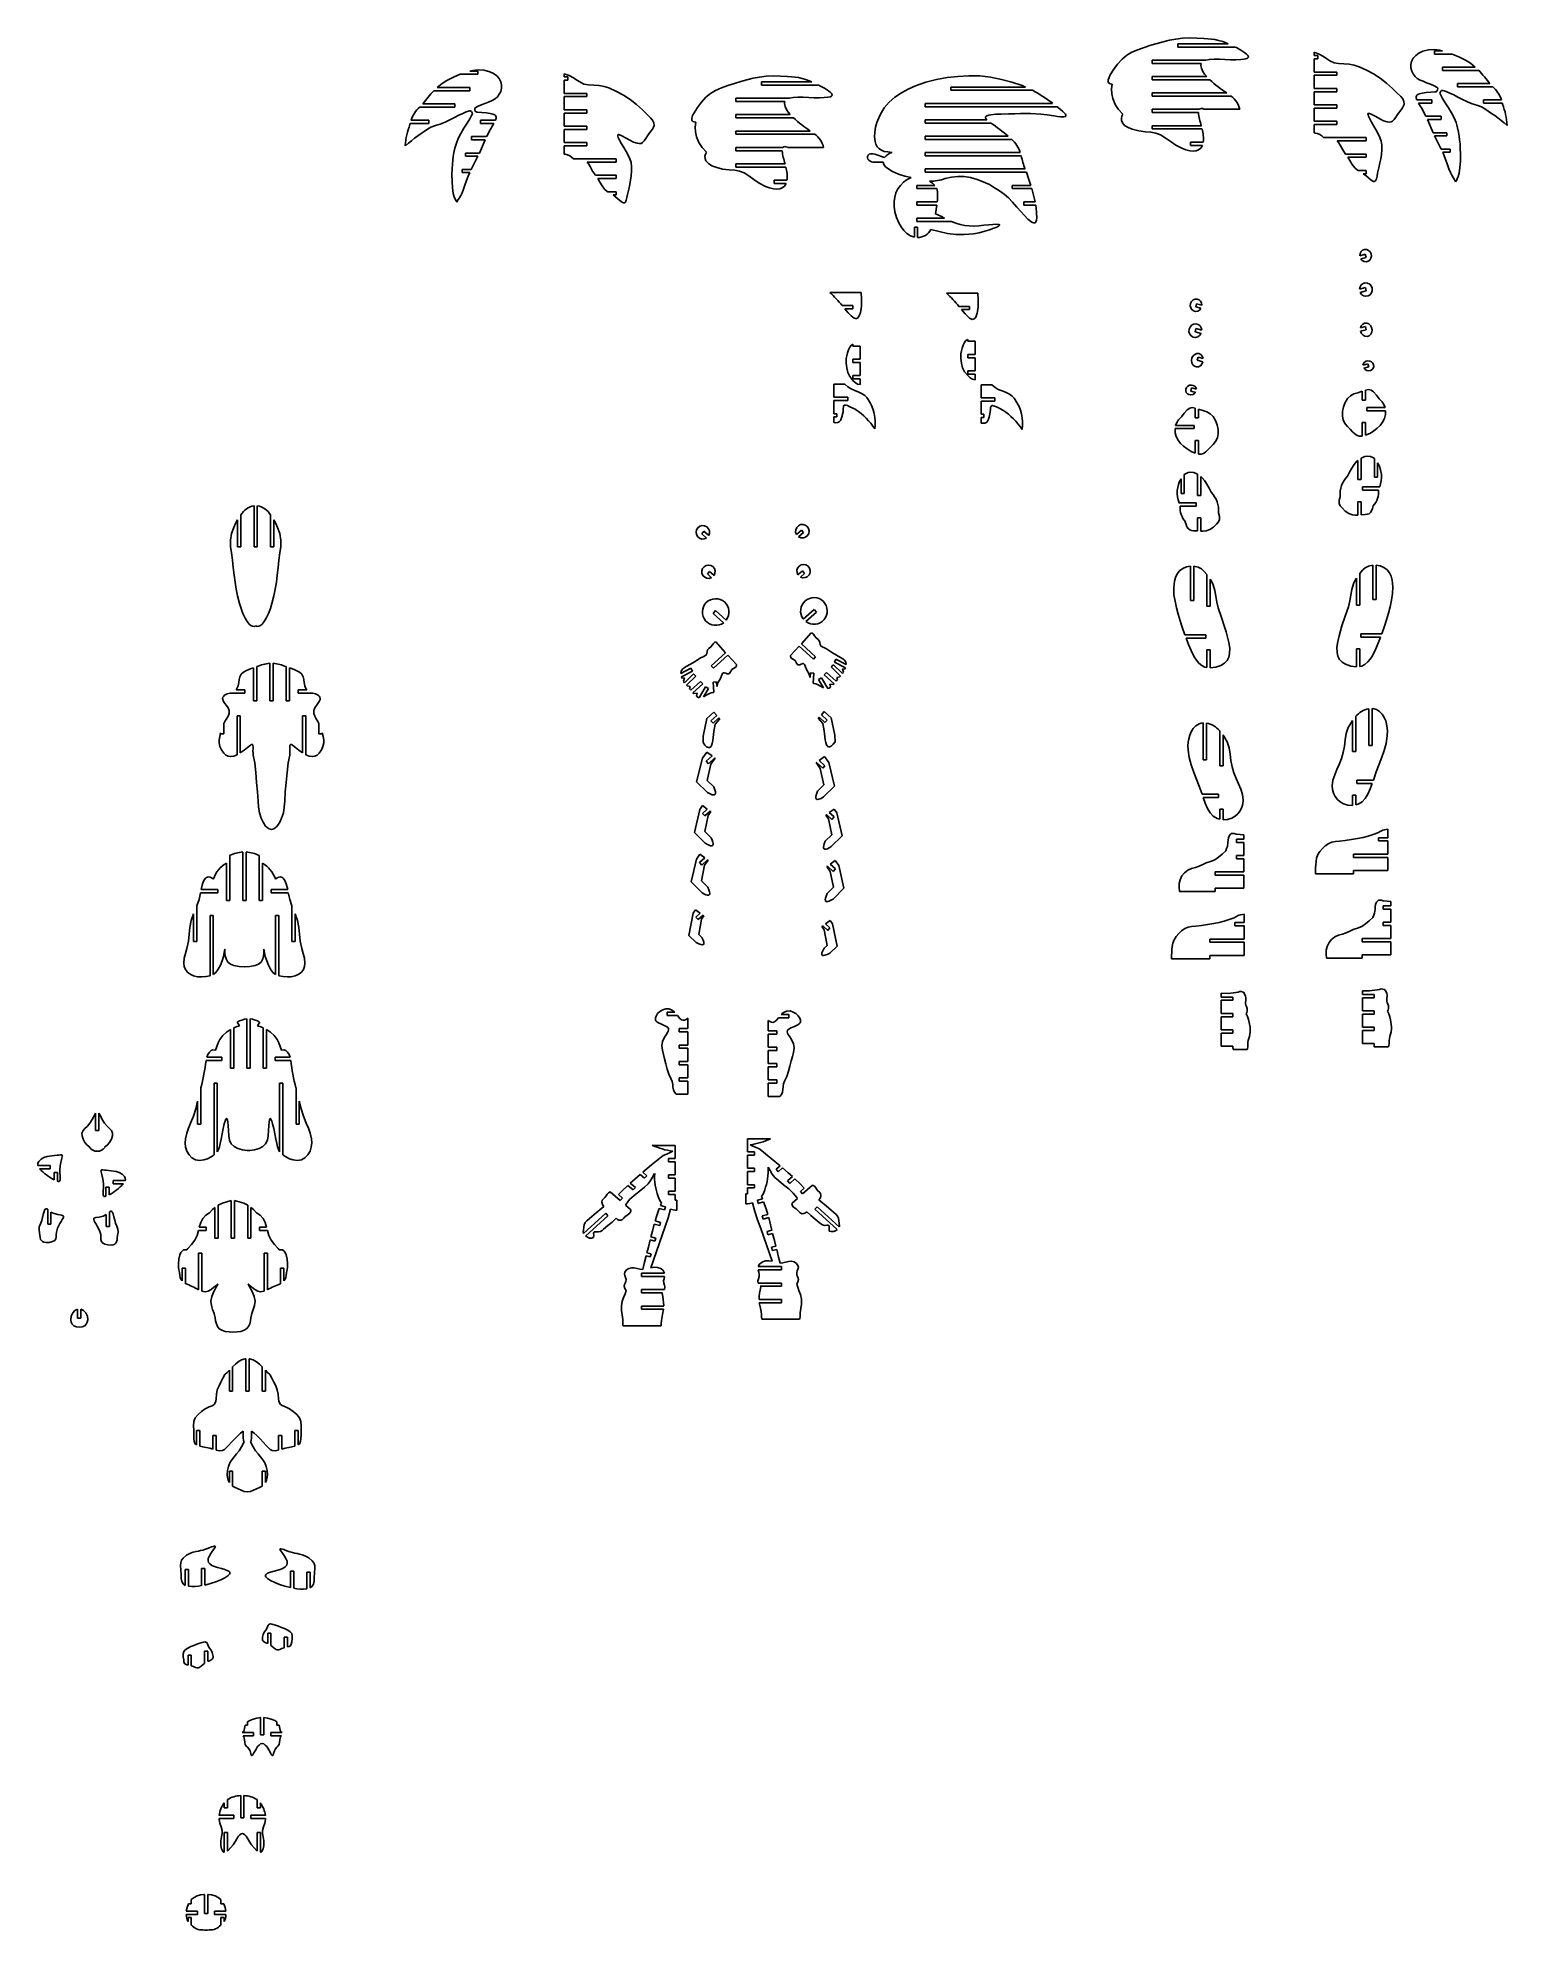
# Model space of a CAD drawing. Extents: x -479 to 866, y -711 to 1020.
import ezdxf

# ---------------------------------------------------------------- set-up
doc = ezdxf.new("R2010")
doc.units = 0
doc.layers.get('0').update_dxf_attribs({"linetype": 'CONTINUOUS'})

msp = doc.modelspace()

# ---------------------------------------------------------------- linework, layer by layer
at = {"color": 7, "linetype": 'CONTINUOUS'}
for p, q in [((610.3, 1015), (564.3, 1015)), ((564.3, 1015), (564.3, 1012)), ((564.3, 1012), (616.6, 1012)), ((689, 1007.2), (689, 1004.1)), ((799.2, 1008.6), (806.5, 1008.6)), ((799.2, 1008.6), (799.2, 1005.6)), ((799.2, 1005.6), (815.3, 1005.6)), ((-76.2, 987), (-92.3, 987)), ((-76.2, 990), (-83.5, 990)), ((-76.2, 990), (-76.2, 987)), ((2.7, 987.6), (2.7, 984.6)), ((589.8, 1000), (540.9, 1000)), ((540.9, 1000), (540.9, 997)), ((540.9, 997), (585.7, 997)), ((692.3, 1004.1), (689, 1004.1)), ((689, 1001.1), (689, 989.1)), ((692.3, 1001.1), (689, 1001.1)), ((709.8, 989.1), (689, 989.1)), ((692.3, 1001.1), (692.3, 1004.1)), ((709.8, 986.1), (709.8, 989.1)), ((806.5, 993.6), (836.4, 993.6)), ((806.5, 993.6), (806.5, 990.6)), ((806.5, 990.6), (839.6, 990.6)), ((-83.6, 972), (-116.6, 972)), ((-83.6, 975), (-113.4, 975)), ((-83.6, 975), (-83.6, 972)), ((6, 984.6), (2.7, 984.6)), ((2.7, 981.6), (2.7, 969.6)), ((2.7, 981.6), (6, 981.6)), ((6, 981.6), (6, 984.6)), ((229.3, 980.1), (183.3, 980.1)), ((183.3, 980.1), (183.3, 977.1)), ((183.3, 977.1), (235.7, 977.1)), ((356.6, 975.4), (425, 975.4)), ((356.6, 972.4), (356.6, 975.4)), ((431.3, 972.4), (356.6, 972.4)), ((590.7, 985), (540.9, 985)), ((540.9, 985), (540.9, 982)), ((540.9, 982), (593.6, 982)), ((609, 970), (540.9, 970)), ((540.9, 970), (540.9, 967)), ((689, 986.1), (689, 974.1)), ((709.8, 986.1), (689, 986.1)), ((709.8, 974.1), (689, 974.1)), ((689, 971.1), (689, 959.1)), ((709.8, 971.1), (689, 971.1)), ((709.8, 971.1), (709.8, 974.1)), ((820.3, 978.6), (849.6, 978.6)), ((820.3, 978.6), (820.3, 975.6)), ((820.3, 975.6), (852.4, 975.6)), ((-97.3, 957), (-129.4, 957)), ((-97.3, 960), (-126.6, 960)), ((-97.3, 960), (-97.3, 957)), ((23.5, 969.6), (2.7, 969.6)), ((2.7, 966.6), (2.7, 954.6)), ((2.7, 966.6), (23.5, 966.6)), ((23.5, 954.6), (2.7, 954.6)), ((23.5, 966.6), (23.5, 969.6)), ((23.5, 951.6), (23.5, 954.6)), ((208.9, 965.1), (159.9, 965.1)), ((159.9, 965.1), (159.9, 962.1)), ((159.9, 962.1), (204.8, 962.1)), ((333.2, 960.4), (449.7, 960.4)), ((333.2, 957.4), (333.2, 960.4)), ((453.8, 957.4), (333.2, 957.4)), ((540.9, 967), (613.1, 967)), ((583.9, 955), (540.9, 955)), ((540.9, 955), (540.9, 952)), ((621, 955), (588.5, 955)), ((709.8, 959.1), (689, 959.1)), ((709.8, 956.1), (689, 956.1)), ((689, 956.1), (689, 944.1)), ((709.8, 956.1), (709.8, 959.1)), ((796.7, 963.6), (783, 963.6)), ((796.7, 960.6), (784.6, 960.6)), ((796.7, 960.6), (796.7, 963.6)), ((844, 963.6), (860.4, 963.6)), ((844, 963.6), (844, 960.6)), ((844, 960.6), (861.2, 960.6)), ((861.2, 960.6), (861.3, 959.7)), ((-138.2, 942), (-138.4, 941.1)), ((-121, 942), (-138.2, 942)), ((-121, 945), (-137.4, 945)), ((-121, 945), (-121, 942)), ((-73.7, 945), (-60, 945)), ((-73.7, 942), (-73.7, 945)), ((-73.7, 942), (-61.6, 942)), ((2.7, 951.6), (2.7, 939.6)), ((2.7, 951.6), (23.5, 951.6)), ((23.5, 939.6), (2.7, 939.6)), ((2.7, 936.6), (2.7, 924.6)), ((2.7, 936.6), (23.5, 936.6)), ((23.5, 936.6), (23.5, 939.6)), ((209.7, 950.1), (159.9, 950.1)), ((159.9, 950.1), (159.9, 947.1)), ((159.9, 947.1), (212.6, 947.1)), ((228, 935.1), (159.9, 935.1)), ((159.9, 935.1), (159.9, 932.1)), ((333.2, 945.4), (389.6, 945.4)), ((333.2, 942.4), (333.2, 945.4)), ((393.2, 942.4), (333.2, 942.4)), ((540.9, 952), (583.2, 952)), ((585.8, 940), (540.9, 940)), ((540.9, 940), (540.9, 937)), ((540.9, 937), (586.5, 937)), ((709.8, 944.1), (689, 944.1)), ((709.8, 941.1), (689, 941.1)), ((689, 941.1), (689, 933.5)), ((709.8, 941.1), (709.8, 944.1)), ((805.1, 948.6), (791.2, 948.6)), ((797.8, 933.6), (792.6, 945.6)), ((805.1, 945.6), (792.6, 945.6)), ((805.1, 945.6), (805.1, 948.6)), ((-82.1, 930), (-68.2, 930)), ((-82.1, 927), (-82.1, 930)), ((-82.1, 927), (-69.6, 927)), ((-74.8, 915), (-69.6, 927)), ((23.5, 924.6), (2.7, 924.6)), ((2.7, 921.6), (2.7, 914)), ((2.7, 921.6), (23.5, 921.6)), ((23.5, 921.6), (23.5, 924.6)), ((159.9, 932.1), (232.1, 932.1)), ((202.9, 920.1), (159.9, 920.1)), ((159.9, 920.1), (159.9, 917.1)), ((240, 920.1), (207.5, 920.1)), ((333.2, 930.4), (409.1, 930.4)), ((333.2, 927.4), (333.2, 930.4)), ((412.4, 927.4), (333.2, 927.4)), ((575.9, 925), (575.9, 922)), ((587.6, 925), (575.9, 925)), ((575.9, 922), (586.8, 922)), ((736.7, 929.1), (697.5, 929.1)), ((736.7, 926.1), (710.2, 926.1)), ((736.7, 926.1), (736.7, 929.1)), ((810.4, 933.6), (797.8, 933.6)), ((810.4, 930.6), (799.1, 930.6)), ((813.4, 918.6), (805.2, 918.6)), ((810.4, 930.6), (810.4, 933.6)), ((813.4, 915.8), (813.4, 918.6)), ((-87.4, 915), (-74.8, 915)), ((-87.4, 912), (-87.4, 915)), ((-87.4, 912), (-76.2, 912)), ((50.3, 909.6), (11.2, 909.6)), ((23.9, 906.6), (50.3, 906.6)), ((50.3, 906.6), (50.3, 909.6)), ((159.9, 917.1), (202.2, 917.1)), ((204.9, 905.1), (159.9, 905.1)), ((159.9, 905.1), (159.9, 902.1)), ((159.9, 902.1), (205.6, 902.1)), ((294.5, 906.6), (285.1, 906.6)), ((287, 914), (295.8, 910.9)), ((333.2, 915.4), (420.1, 915.4)), ((333.2, 912.4), (333.2, 915.4)), ((421, 912.4), (333.2, 912.4)), ((333.2, 900.4), (424.6, 900.4)), ((333.2, 897.4), (333.2, 900.4)), ((736.7, 914.1), (717.8, 914.1)), ((736.7, 911.1), (719.9, 911.1)), ((736.7, 911.1), (736.7, 914.1)), ((813.4, 915.8), (806.6, 915.8)), ((-90.5, 900), (-82.2, 900)), ((-90.5, 897.1), (-90.5, 900)), ((-90.5, 897.1), (-83.6, 897.1)), ((50.3, 894.6), (31.4, 894.6)), ((33.6, 891.6), (50.3, 891.6)), ((50.3, 891.6), (50.3, 894.6)), ((206.6, 890.1), (195, 890.1)), ((195, 890.1), (195, 887.1)), ((195, 887.1), (205.8, 887.1)), ((342, 885.4), (325.3, 885.4)), ((325.3, 885.4), (325.3, 882.4)), ((425.7, 897.4), (333.2, 897.4)), ((429.8, 885.4), (412.7, 885.4)), ((412.7, 885.4), (412.7, 882.4)), ((736.7, 899.1), (728.9, 899.1)), ((736.7, 896.1), (733.9, 896.1)), ((736.7, 896.1), (736.7, 899.1)), ((50.3, 879.6), (42.5, 879.6)), ((47.6, 876.6), (50.3, 876.6)), ((50.3, 876.6), (50.3, 879.6)), ((325.3, 882.4), (343.7, 882.4)), ((344.1, 870.4), (325.3, 870.4)), ((325.3, 870.4), (325.3, 867.4)), ((325.3, 867.4), (343.7, 867.4)), ((343.7, 867.4), (342.4, 859.4)), ((412.7, 882.4), (430.7, 882.4)), ((433.6, 870.4), (423.4, 870.4)), ((423.4, 870.4), (423.4, 867.4)), ((423.4, 867.4), (434.2, 867.4)), ((350.8, 855.4), (325.3, 855.4)), ((325.3, 855.4), (325.3, 852.4)), ((325.3, 852.4), (357.1, 852.4)), ((326.2, 847.2), (323.2, 847.2)), ((323.2, 847.2), (323.2, 838)), ((326.2, 837.7), (326.2, 847.2)), ((730.8, 821), (735.8, 822.4)), ((736.5, 819.5), (731.7, 818.2)), ((735.8, 822.4), (736.5, 819.5)), ((245.8, 787.5), (274.4, 787.5)), ((352.6, 786.7), (381.2, 786.7)), ((730.6, 790.4), (736, 791.9)), ((736.7, 789), (731.2, 787.5)), ((736, 791.9), (736.7, 789)), ((266.9, 775.5), (257, 775.5)), ((259.5, 772.5), (266.9, 772.5)), ((266.9, 772.5), (266.9, 775.5)), ((274.5, 772.5), (274.8, 775.5)), ((373.7, 774.7), (363.9, 774.7)), ((366.4, 771.7), (373.7, 771.7)), ((373.7, 771.7), (373.7, 774.7)), ((381.3, 771.7), (381.6, 774.7)), ((581.4, 777.1), (580.6, 774.2)), ((580.6, 774.2), (585.4, 772.9)), ((586.3, 775.7), (581.4, 777.1)), ((580.8, 754.3), (580, 751.4)), ((580, 751.4), (585.5, 749.9)), ((586.1, 752.8), (580.8, 754.3)), ((731.4, 755), (735.9, 756.2)), ((736.6, 753.3), (731.5, 751.9)), ((735.9, 756.2), (736.6, 753.3)), ((267, 738.3), (267, 740)), ((273.7, 738.3), (267, 738.3)), ((273.7, 726.3), (273.7, 738.3)), ((372, 742.7), (372, 744.4)), ((372, 742.7), (378.7, 742.7)), ((372, 730.7), (378.7, 730.7)), ((372, 727.7), (372, 730.7)), ((372, 727.7), (378.7, 727.7)), ((378.7, 730.7), (378.7, 742.7)), ((378.7, 715.7), (378.7, 727.7)), ((582.9, 728.3), (582.1, 725.4)), ((587.3, 727.1), (582.9, 728.3)), ((273.7, 726.3), (267, 726.3)), ((267, 723.3), (267, 726.3)), ((273.7, 723.3), (267, 723.3)), ((273.7, 711.3), (267, 711.3)), ((267, 708.3), (267, 711.3)), ((273.7, 711.3), (273.7, 723.3)), ((372, 715.7), (378.7, 715.7)), ((372, 712.7), (372, 715.7)), ((372, 712.7), (378.7, 712.7)), ((378.7, 707.6), (378.7, 712.7)), ((582.1, 725.4), (587.2, 724)), ((733.7, 721), (738.1, 722.1)), ((738.9, 719.3), (734.5, 718.1)), ((738.1, 722.1), (738.9, 719.3)), ((259.6, 703.5), (249.6, 703.5)), ((249.6, 703.5), (249.6, 691.5)), ((273.7, 708.3), (267, 708.3)), ((273.7, 703.2), (273.7, 708.3)), ((384.3, 703), (394.2, 703)), ((384.3, 703), (384.3, 691)), ((576.9, 700), (576.1, 697.1)), ((576.1, 697.1), (580.6, 695.9)), ((581.3, 698.8), (576.9, 700)), ((733, 697), (733, 689)), ((736, 689), (736, 698)), ((262.2, 691.5), (249.6, 691.5)), ((249.6, 688.5), (249.6, 676.5)), ((262.2, 688.5), (249.6, 688.5)), ((252.2, 676.5), (249.6, 676.5)), ((252.2, 673.5), (252.2, 676.5)), ((262.2, 688.5), (262.2, 691.5)), ((384.3, 691), (396.8, 691)), ((384.3, 688), (384.3, 676)), ((384.3, 688), (396.8, 688)), ((384.3, 676), (386.8, 676)), ((386.8, 673), (386.8, 676)), ((396.8, 688), (396.8, 691)), ((580.1, 672.6), (580.1, 681.6)), ((583.1, 680.6), (583.1, 672.6)), ((733, 689), (736, 689)), ((753.9, 682.2), (737.1, 682.2)), ((737.1, 682.2), (737.1, 679.2)), ((737.1, 679.2), (754.4, 679.2)), ((249.6, 673.5), (249.6, 668.3)), ((252.2, 673.5), (249.6, 673.5)), ((384.3, 673), (384.3, 667.8)), ((384.3, 673), (386.8, 673)), ((579.1, 662.8), (561.7, 662.8)), ((562.2, 665.8), (579.1, 665.8)), ((579.1, 665.8), (579.1, 662.8)), ((583.1, 672.6), (580.1, 672.6)), ((736, 668.5), (733, 668.5)), ((733, 668.5), (733, 655.9)), ((736, 656.7), (736, 668.5)), ((580.1, 652.1), (583.1, 652.1)), ((580.1, 640.3), (580.1, 652.1)), ((583.1, 652.1), (583.1, 639.5)), ((729.1, 633.8), (729.1, 616.3)), ((732.1, 616.3), (732.1, 635.9)), ((744.1, 618.3), (744.1, 635.4)), ((747.1, 618.3), (747.1, 631.5)), ((567.2, 603.6), (567.2, 616.8)), ((570.2, 603.6), (570.2, 620.7)), ((582.2, 601.6), (582.2, 621.2)), ((585.2, 619.1), (585.2, 601.6)), ((729.1, 616.3), (732.1, 616.3)), ((749, 609.6), (733.1, 609.6)), ((733.1, 609.6), (733.1, 606.6)), ((733.1, 606.6), (748, 606.6)), ((747.1, 618.3), (744.1, 618.3)), ((-281, 554.6), (-281, 592.3)), ((-278, 554.6), (-278, 592.3)), ((565.3, 594.9), (581.1, 594.9)), ((581.1, 591.9), (566.3, 591.9)), ((567.2, 603.6), (570.2, 603.6)), ((581.1, 594.9), (581.1, 591.9)), ((585.2, 601.6), (582.2, 601.6)), ((732.1, 595.8), (729.1, 595.8)), ((729.1, 595.8), (729.1, 583.7)), ((732.1, 583.9), (732.1, 595.8)), ((-296, 554.6), (-296, 579.4)), ((-293, 554.6), (-293, 584)), ((-266, 554.6), (-266, 584)), ((-263, 554.6), (-263, 579.4)), ((582.2, 581.1), (585.2, 581.1)), ((582.2, 569.2), (582.2, 581.1)), ((585.2, 581.1), (585.2, 569)), ((-296, 554.6), (-293, 554.6)), ((-278, 554.6), (-281, 554.6)), ((-263, 554.6), (-266, 554.6)), ((130.6, 568.9), (128.6, 566.6)), ((128.6, 566.6), (133.1, 562.7)), ((135.1, 564.9), (130.6, 568.9)), ((215.2, 566), (219.8, 570)), ((221.8, 567.7), (217.3, 563.8)), ((219.8, 570), (221.8, 567.7)), ((575.8, 505.6), (575.8, 537)), ((578.8, 537), (578.8, 505.6)), ((742.7, 538), (742.7, 506.6)), ((745.7, 506.6), (745.7, 538)), ((135.8, 532.1), (133.8, 529.8)), ((133.8, 529.8), (137.7, 526.4)), ((139.9, 528.5), (135.8, 532.1)), ((216.7, 529), (220.8, 532.6)), ((222.8, 530.4), (218.9, 527)), ((220.8, 532.6), (222.8, 530.4)), ((590.8, 500.3), (590.8, 529.4)), ((593.8, 525.1), (593.8, 500.3)), ((727.7, 526.1), (727.7, 501.3)), ((730.7, 501.3), (730.7, 530.4)), ((578.8, 505.6), (575.8, 505.6)), ((742.7, 506.6), (745.7, 506.6)), ((141.2, 496.3), (139, 493.7)), ((139, 493.7), (148.7, 485.2)), ((151.1, 487.6), (141.2, 496.3)), ((221.5, 488.6), (231.5, 497.3)), ((233.7, 494.8), (223.9, 486.2)), ((231.5, 497.3), (233.7, 494.8)), ((593.8, 500.3), (590.8, 500.3)), ((727.7, 501.3), (730.7, 501.3)), ((150.5, 457.7), (141.4, 467.7)), ((219.8, 466), (228.9, 476)), ((570.8, 474.1), (589.8, 474.1)), ((589.8, 471.1), (571.9, 471.1)), ((589.8, 474.1), (589.8, 471.1)), ((750.8, 475.1), (731.8, 475.1)), ((731.8, 475.1), (731.8, 472.1)), ((731.8, 472.1), (749.7, 472.1)), ((137.4, 445.8), (150.5, 457.7)), ((152.5, 455.5), (139.4, 443.6)), ((160.3, 446.9), (152.5, 455.5)), ((209.9, 455.2), (217.7, 463.8)), ((217.7, 463.8), (230.8, 451.9)), ((232.8, 454.1), (219.8, 466)), ((230.8, 451.9), (232.8, 454.1)), ((251.4, 451.8), (250.1, 449.1)), ((260.8, 447.1), (251.4, 451.8)), ((590.8, 460.3), (593.8, 460.3)), ((590.8, 444.2), (590.8, 460.3)), ((593.8, 460.3), (593.8, 443.9)), ((730.7, 461.3), (727.7, 461.3)), ((727.7, 461.3), (727.7, 444.9)), ((730.7, 445.2), (730.7, 461.3)), ((-281.6, 443.9), (-281.6, 413.8)), ((-278.6, 413.8), (-278.6, 445.1)), ((-266.6, 448.3), (-266.6, 413.8)), ((-263.6, 448.3), (-263.6, 413.8)), ((-251.6, 413.8), (-251.6, 445.1)), ((-248.6, 443.9), (-248.6, 413.8)), ((109.4, 438.8), (118.8, 443.5)), ((120.2, 440.8), (110, 435.7)), ((110.5, 434.5), (110, 435.7)), ((112.9, 434.7), (110.5, 434.5)), ((112.1, 431.6), (112.9, 434.7)), ((112.9, 430.3), (121.2, 438.5)), ((123.3, 436.4), (114.7, 428)), ((118.8, 443.5), (120.2, 440.8)), ((121.2, 438.5), (123.3, 436.4)), ((139.4, 443.6), (137.4, 445.8)), ((228.2, 439.4), (228, 435.1)), ((231.2, 439.2), (228.2, 439.4)), ((230.6, 430), (231.2, 439.2)), ((238.2, 434.9), (235.6, 433.4)), ((235.6, 433.4), (240, 425.6)), ((243.9, 424.9), (238.2, 434.9)), ((242.8, 439.7), (240.7, 437.5)), ((240.7, 437.5), (249.7, 429.4)), ((251.6, 431.7), (242.8, 439.7)), ((249.1, 446.8), (247, 444.7)), ((247, 444.7), (255.5, 436.3)), ((257.3, 438.6), (249.1, 446.8)), ((250.1, 449.1), (260.2, 444)), ((252.2, 435.2), (255, 435.7)), ((252.8, 433.1), (252.2, 435.2)), ((257.3, 443), (259.7, 442.8)), ((258.2, 439.9), (257.3, 443)), ((259.7, 442.8), (260.2, 444)), ((-302.9, 420.8), (-289.5, 420.8)), ((-289.5, 423.8), (-297.4, 423.8)), ((-289.5, 420.8), (-289.5, 423.8)), ((-240.7, 423.8), (-232.8, 423.8)), ((-240.7, 420.8), (-240.7, 423.8)), ((-227.2, 420.8), (-240.7, 420.8)), ((118, 426.9), (115.2, 427.4)), ((117.4, 424.8), (118, 426.9)), ((118.6, 423.4), (127.5, 431.5)), ((129.5, 429.2), (120.6, 421.1)), ((124.4, 420.7), (121.3, 420.3)), ((123.9, 417.9), (124.4, 420.7)), ((126.4, 416.6), (132.1, 426.6)), ((127.5, 431.5), (129.5, 429.2)), ((134.7, 425.1), (130.2, 417.3)), ((132.1, 426.6), (134.7, 425.1)), ((139, 430.9), (142, 431.1)), ((139.6, 421.7), (139, 430.9)), ((142, 431.1), (142.3, 426.8)), ((245.9, 429), (248.9, 428.6)), ((246.4, 426.2), (245.9, 429)), ((-293.6, 400), (-296.6, 400)), ((-296.6, 400), (-296.6, 364.4)), ((-293.6, 366.1), (-293.6, 400)), ((-281.6, 413.8), (-278.6, 413.8)), ((-263.6, 413.8), (-266.6, 413.8)), ((-248.6, 413.8), (-251.6, 413.8)), ((-236.6, 400), (-233.6, 400)), ((-236.6, 366.1), (-236.6, 400)), ((-233.6, 400), (-233.6, 364.4)), ((133.2, 397.5), (139.6, 403.3)), ((137.1, 395.5), (142.4, 400.3)), ((139.6, 403.3), (142.4, 400.3)), ((236, 398.8), (235.3, 398)), ((236, 398.8), (241.3, 394)), ((240.8, 404), (238.1, 401)), ((243.3, 396.2), (238.1, 401)), ((247.2, 398.2), (240.8, 404)), ((727, 399.3), (727, 367.4)), ((739, 372.8), (739, 406.4)), ((742, 406.6), (742, 372.8)), ((-311.6, 384.6), (-311.6, 383.6)), ((-311.6, 383.6), (-308.6, 383.6)), ((-308.6, 383.6), (-308.6, 393.1)), ((-221.6, 383.6), (-221.6, 393.1)), ((-218.6, 383.6), (-221.6, 383.6)), ((-218.6, 384.6), (-218.6, 383.6)), ((129.9, 375.5), (130, 381.5)), ((130, 381.5), (133.2, 397.5)), ((139.1, 393.3), (137.1, 395.5)), ((139.6, 385.6), (138.9, 377.5)), ((144.4, 398.1), (139.1, 393.3)), ((141, 392.4), (139.6, 385.6)), ((145.1, 397.3), (141, 392.4)), ((144.4, 398.1), (145.1, 397.3)), ((235.3, 398), (239.5, 393.1)), ((239.5, 393.1), (240.8, 386.3)), ((240.8, 386.3), (241.5, 378.2)), ((241.3, 394), (243.3, 396.2)), ((250.4, 382.2), (247.2, 398.2)), ((250.6, 376.2), (250.4, 382.2)), ((587.6, 393.6), (587.6, 359.7)), ((590.6, 359.7), (590.6, 393.4)), ((602.6, 386.3), (602.6, 354.4)), ((605.6, 354.4), (605.6, 382.6)), ((724, 367.4), (724, 395.6)), ((129.4, 361.3), (133.2, 366.8)), ((133.2, 366.8), (138.2, 363.3)), ((727, 367.4), (724, 367.4)), ((742, 372.8), (739, 372.8)), ((123.9, 339.7), (129.4, 361.3)), ((132.8, 358.4), (138.2, 363.3)), ((134.8, 356.1), (132.8, 358.4)), ((137.1, 355.9), (133.7, 340.9)), ((140.7, 361.5), (134.8, 356.1)), ((140.9, 361.3), (137.1, 355.9)), ((140.7, 361.5), (140.9, 361.3)), ((233.5, 357.4), (233.2, 357.2)), ((233.2, 357.2), (237, 351.8)), ((233.5, 357.4), (239.3, 352.1)), ((241, 362.7), (236, 359.2)), ((241.4, 354.3), (236, 359.2)), ((237, 351.8), (240.5, 336.8)), ((239.3, 352.1), (241.4, 354.3)), ((244.8, 357.2), (241, 362.7)), ((250.2, 335.6), (244.8, 357.2)), ((587.6, 359.7), (590.6, 359.7)), ((602.6, 354.4), (605.6, 354.4)), ((133.9, 329.9), (123.9, 339.7)), ((133.7, 340.9), (139.6, 335.1)), ((240.5, 336.8), (234.5, 331)), ((240.2, 325.8), (250.2, 335.6)), ((728, 341.2), (743.2, 341.2)), ((728, 338.2), (728, 341.2)), ((742.2, 338.2), (728, 338.2)), ((121.9, 293.3), (126.8, 314.4)), ((126.8, 314.4), (129.2, 317.9)), ((129.2, 317.9), (133.7, 314.7)), ((129.4, 310.7), (133.7, 314.7)), ((136.2, 312.9), (131.4, 308.5)), ((136.9, 312.4), (134.4, 308.9)), ((136.2, 312.9), (136.9, 312.4)), ((249.8, 314.6), (245.3, 311.5)), ((252.3, 311.2), (249.8, 314.6)), ((601.6, 328.2), (586.4, 328.2)), ((587.3, 325.2), (601.6, 325.2)), ((601.6, 325.2), (601.6, 328.2)), ((605.6, 314.5), (602.6, 314.5)), ((602.6, 314.5), (602.6, 305.4)), ((605.6, 305), (605.6, 314.5)), ((724, 327.5), (727, 327.5)), ((724, 318.1), (724, 327.5)), ((727, 327.5), (727, 318.5)), ((131.4, 308.5), (129.4, 310.7)), ((134.4, 308.9), (131.4, 294.3)), ((242.8, 309.7), (242.1, 309.2)), ((242.1, 309.2), (244.6, 305.7)), ((242.8, 309.7), (247.7, 305.3)), ((244.6, 305.7), (247.6, 291.1)), ((249.7, 307.5), (245.3, 311.5)), ((247.7, 305.3), (249.7, 307.5)), ((257.1, 290.1), (252.3, 311.2)), ((756.5, 296.4), (756.5, 288.5)), ((131.9, 283.5), (121.9, 293.3)), ((131.4, 294.3), (137.4, 288.4)), ((247.6, 291.1), (241.7, 285.2)), ((247.1, 280.3), (257.1, 290.1)), ((617.8, 287.2), (624.6, 287.2)), ((617.8, 284.2), (617.8, 287.2)), ((624.6, 284.2), (617.8, 284.2)), ((624.6, 291), (624.6, 287.2)), ((624.6, 284.2), (624.6, 272.2)), ((747.4, 293), (747.7, 293.1)), ((747.7, 293.1), (748.1, 293.7)), ((756.5, 288.5), (747.8, 288.5)), ((747.8, 288.5), (747.8, 285.5)), ((747.8, 285.5), (756.5, 285.5)), ((756.5, 285.5), (756.5, 273.5)), ((-306.3, 265.3), (-306.3, 231)), ((-303.3, 231), (-303.3, 272.2)), ((-291.3, 275.4), (-291.3, 231)), ((-288.3, 275.4), (-288.3, 231)), ((-276.3, 231), (-276.3, 272.2)), ((-273.3, 265.3), (-273.3, 231)), ((118.9, 248), (123.7, 269)), ((126.8, 273.5), (123.7, 269)), ((131.5, 270.1), (126.7, 265.8)), ((126.7, 265.8), (128.7, 263.5)), ((131.5, 270.1), (126.8, 273.5)), ((131.3, 263.5), (128.3, 248.9)), ((128.7, 263.5), (134, 268.4)), ((131.3, 263.5), (134.5, 268)), ((134.5, 268), (134, 268.4)), ((243.1, 262.2), (243.6, 262.5)), ((246.3, 257.7), (243.1, 262.2)), ((248.9, 257.7), (243.6, 262.5)), ((246.1, 264.3), (250.8, 267.6)), ((246.1, 264.3), (250.9, 259.9)), ((250.9, 259.9), (248.9, 257.7)), ((250.8, 267.6), (254, 263.2)), ((258.8, 242.2), (254, 263.2)), ((617.8, 272.2), (624.6, 272.2)), ((617.8, 269.2), (617.8, 272.2)), ((624.6, 269.2), (617.8, 269.2)), ((624.6, 269.2), (624.6, 257.2)), ((756.5, 273.5), (725, 273.5)), ((725, 273.5), (725, 270.5)), ((725, 270.5), (756.5, 270.5)), ((756.5, 270.5), (756.5, 258.5)), ((128.9, 238.2), (118.9, 248)), ((128.3, 248.9), (134.3, 243.1)), ((249.3, 243.1), (243.4, 237.3)), ((246.3, 257.7), (249.3, 243.1)), ((598.4, 257.2), (624.6, 257.2)), ((598.4, 254.2), (598.4, 257.2)), ((624.6, 254.2), (598.4, 254.2)), ((624.6, 254.2), (624.6, 242.2)), ((725, 255.5), (690.2, 255.5)), ((756.5, 258.5), (725, 258.5)), ((725, 258.5), (725, 255.5)), ((-333.3, 193.5), (-333.3, 226.1)), ((-330, 238), (-314.2, 238)), ((-314.2, 241), (-329.4, 241)), ((-314.2, 238), (-314.2, 241)), ((-306.3, 231), (-303.3, 231)), ((-288.3, 231), (-291.3, 231)), ((-273.3, 231), (-276.3, 231)), ((-265.4, 241), (-250.2, 241)), ((-265.4, 238), (-265.4, 241)), ((-249.7, 238), (-265.4, 238)), ((-246.3, 193.5), (-246.3, 226.1)), ((248.8, 232.3), (258.8, 242.2)), ((598.4, 239.2), (565.9, 239.2)), ((598.4, 242.2), (624.6, 242.2)), ((598.4, 239.2), (598.4, 242.2)), ((752.3, 226.2), (759.1, 226.2)), ((752.3, 223.2), (752.3, 226.2)), ((759.1, 230), (759.1, 226.2)), ((-336.3, 218.9), (-336.3, 193.5)), ((-318.3, 217.2), (-321.3, 217.2)), ((-321.3, 217.2), (-321.3, 162.1)), ((-318.3, 163.3), (-318.3, 217.2)), ((-261.3, 217.2), (-258.3, 217.2)), ((-261.3, 163.3), (-261.3, 217.2)), ((-258.3, 217.2), (-258.3, 162.1)), ((-243.3, 218.9), (-243.3, 193.5)), ((116.7, 199.1), (120.8, 219.6)), ((123, 222.5), (120.8, 219.6)), ((127.3, 219.4), (123, 222.5)), ((127.3, 219.4), (123.3, 215.8)), ((123.3, 215.8), (125.3, 213.6)), ((125.3, 213.6), (129.8, 217.6)), ((128.5, 214), (125.9, 199.8)), ((128.5, 214), (130.6, 217)), ((130.6, 217), (129.8, 217.6)), ((241.9, 209.6), (246.2, 212.7)), ((241.9, 209.6), (245.9, 205.9)), ((246.2, 212.7), (248.4, 209.7)), ((252.5, 189.3), (248.4, 209.7)), ((615.8, 215.2), (616.2, 215.3)), ((616.2, 215.3), (616.6, 215.9)), ((625, 210.8), (616.3, 210.8)), ((616.3, 210.8), (616.3, 207.8)), ((625, 218.6), (625, 210.8)), ((759.1, 223.2), (752.3, 223.2)), ((752.3, 211.2), (759.1, 211.2)), ((752.3, 208.2), (752.3, 211.2)), ((752.3, 208.2), (759.1, 208.2)), ((759.1, 223.2), (759.1, 211.2)), ((759.1, 208.2), (759.1, 196.2)), ((-336.3, 193.5), (-333.3, 193.5)), ((-243.3, 193.5), (-246.3, 193.5)), ((123.4, 192.5), (116.7, 199.1)), ((125.9, 199.8), (128.6, 197.1)), ((238.6, 207.2), (239.4, 207.8)), ((240.7, 204.2), (238.6, 207.2)), ((243.9, 203.7), (239.4, 207.8)), ((240.7, 204.2), (243.3, 190)), ((245.9, 205.9), (243.9, 203.7)), ((625, 195.8), (593.4, 195.8)), ((593.4, 195.8), (593.4, 192.8)), ((593.4, 192.8), (625, 192.8)), ((616.3, 207.8), (625, 207.8)), ((625, 207.8), (625, 195.8)), ((625, 192.8), (625, 180.8)), ((732.9, 196.2), (759.1, 196.2)), ((732.9, 193.2), (732.9, 196.2)), ((732.9, 193.2), (759.1, 193.2)), ((759.1, 193.2), (759.1, 181.2)), ((243.3, 190), (240.6, 187.3)), ((245.8, 182.7), (252.5, 189.3)), ((593.4, 177.8), (558.6, 177.8)), ((625, 180.8), (593.4, 180.8)), ((593.4, 180.8), (593.4, 177.8)), ((732.9, 178.2), (700.4, 178.2)), ((732.9, 181.2), (759.1, 181.2)), ((732.9, 181.2), (732.9, 178.2)), ((604, 142.7), (604, 146.1)), ((614.7, 142.7), (604, 142.7)), ((604, 127.7), (604, 139.7)), ((604, 139.7), (614.7, 139.7)), ((614.7, 139.7), (614.7, 142.7)), ((615.2, 146.6), (619.5, 147.2)), ((733.2, 145.1), (733.2, 148.5)), ((743.9, 145.1), (733.2, 145.1)), ((733.2, 130.1), (733.2, 142.1)), ((733.2, 142.1), (743.9, 142.1)), ((743.9, 142.1), (743.9, 145.1)), ((744.4, 149), (748.8, 149.6)), ((-287.6, 77.5), (-287.6, 122.8)), ((-284.6, 77.5), (-284.6, 122.8)), ((97, 128.8), (103.9, 128.8)), ((97, 125.8), (97, 128.8)), ((106.4, 125.8), (97, 125.8)), ((115.8, 113.8), (115.8, 123.3)), ((189.4, 111.8), (189.4, 121.3)), ((198.8, 123.8), (208.2, 123.8)), ((208.2, 126.8), (201.4, 126.8)), ((208.2, 123.8), (208.2, 126.8)), ((614.7, 127.7), (604, 127.7)), ((604, 112.7), (604, 124.7)), ((604, 124.7), (614.7, 124.7)), ((614.7, 124.7), (614.7, 127.7)), ((743.9, 130.1), (733.2, 130.1)), ((733.2, 115.1), (733.2, 127.1)), ((733.2, 127.1), (743.9, 127.1)), ((743.9, 127.1), (743.9, 130.1)), ((-302.6, 77.5), (-302.6, 113.1)), ((-299.6, 114.6), (-299.6, 77.5)), ((-272.6, 114.6), (-272.6, 77.5)), ((-269.6, 77.5), (-269.6, 113.1)), ((107.9, 113.8), (115.8, 113.8)), ((107.9, 110.8), (107.9, 113.8)), ((115.8, 110.8), (107.9, 110.8)), ((115.8, 98.8), (115.8, 110.8)), ((197.3, 111.8), (189.4, 111.8)), ((189.4, 96.8), (189.4, 108.8)), ((189.4, 108.8), (197.3, 108.8)), ((197.3, 108.8), (197.3, 111.8)), ((614.7, 112.7), (604, 112.7)), ((604, 97.7), (604, 109.7)), ((604, 109.7), (614.7, 109.7)), ((614.7, 109.7), (614.7, 112.7)), ((743.9, 115.1), (733.2, 115.1)), ((733.2, 100.1), (733.2, 112.1)), ((733.2, 112.1), (743.9, 112.1)), ((743.9, 112.1), (743.9, 115.1)), ((-324.1, 87.6), (-310.5, 87.6)), ((-310.5, 87.6), (-310.5, 84.6)), ((-261.7, 87.6), (-261.7, 84.6)), ((-248.1, 87.6), (-261.7, 87.6)), ((107.9, 98.8), (115.8, 98.8)), ((107.9, 95.8), (107.9, 98.8)), ((115.8, 95.8), (107.9, 95.8)), ((115.8, 83.8), (115.8, 95.8)), ((197.3, 96.8), (189.4, 96.8)), ((189.4, 81.8), (189.4, 93.8)), ((189.4, 93.8), (197.3, 93.8)), ((197.3, 93.8), (197.3, 96.8)), ((614.7, 97.7), (604, 97.7)), ((614.7, 95.9), (614.7, 97.7)), ((614.8, 95.9), (614.7, 95.9)), ((614.8, 95.9), (614.8, 94.7)), ((627.6, 94.7), (614.8, 94.7)), ((743.9, 100.1), (733.2, 100.1)), ((743.9, 98.3), (743.9, 100.1)), ((744, 98.3), (743.9, 98.3)), ((744, 98.3), (744, 97.1)), ((756.9, 97.1), (744, 97.1)), ((-310.5, 84.6), (-324.8, 84.6)), ((-299.6, 77.5), (-302.6, 77.5)), ((-287.6, 77.5), (-284.6, 77.5)), ((-272.6, 77.5), (-269.6, 77.5)), ((-261.7, 84.6), (-247.4, 84.6)), ((107.9, 83.8), (115.8, 83.8)), ((107.9, 80.8), (107.9, 83.8)), ((115.8, 80.8), (107.9, 80.8)), ((115.8, 68.8), (115.8, 80.8)), ((197.3, 81.8), (189.4, 81.8)), ((189.4, 66.8), (189.4, 78.8)), ((189.4, 78.8), (197.3, 78.8)), ((197.3, 78.8), (197.3, 81.8)), ((-329.6, 26.3), (-329.6, 59.6)), ((-317.6, 63.8), (-314.6, 63.8)), ((-317.6, -1.8), (-317.6, 63.8)), ((-314.6, 63.8), (-314.6, 1.2)), ((-254.6, 63.8), (-257.6, 63.8)), ((-257.6, 63.8), (-257.6, 1.2)), ((-254.6, -1.8), (-254.6, 63.8)), ((-242.6, 26.3), (-242.6, 59.6)), ((105.2, 53.8), (115.8, 53.8)), ((107.9, 68.8), (115.8, 68.8)), ((107.9, 65.8), (107.9, 68.8)), ((115.8, 65.8), (107.9, 65.8)), ((115.8, 53.8), (115.8, 65.8)), ((197.3, 66.8), (189.4, 66.8)), ((189.4, 51.8), (189.4, 63.8)), ((189.4, 63.8), (197.3, 63.8)), ((197.3, 63.8), (197.3, 66.8)), ((-426, 36.6), (-426, 20.7)), ((-423, 36.6), (-423, 20.7)), ((-332.6, 26.3), (-332.6, 47.4)), ((-239.6, 26.3), (-239.6, 47.4)), ((200.1, 51.8), (189.4, 51.8)), ((-423, 20.7), (-426, 20.7)), ((-332.6, 26.3), (-329.6, 26.3)), ((-239.6, 26.3), (-242.6, 26.3)), ((104.4, 7), (83.4, 7)), ((104.4, -5), (104.4, 7)), ((170.6, 1), (170.6, 13)), ((170.6, 13), (191.6, 13)), ((176.9, 1), (170.6, 1)), ((176.9, -2), (176.9, 1)), ((-467.7, -11.4), (-478.7, -11.4)), ((-467.7, -14.4), (-477.2, -14.4)), ((-467.7, -14.4), (-467.7, -11.4)), ((98.1, -5), (104.4, -5)), ((98.1, -8), (98.1, -5)), ((104.4, -8), (98.1, -8)), ((104.4, -20), (104.4, -8)), ((170.6, -14), (170.6, -2)), ((170.6, -2), (176.9, -2)), ((176.9, -14), (170.6, -14)), ((170.6, -17), (176.9, -17)), ((170.6, -29), (170.6, -17)), ((176.9, -17), (176.9, -14)), ((200.3, -11.7), (196.6, -14.9)), ((196.6, -14.9), (198.6, -17.1)), ((198.6, -17.1), (202.6, -13.6)), ((-460.9, -17.7), (-463.9, -17.7)), ((-463.9, -17.7), (-463.9, -24.6)), ((-460.9, -17.7), (-460.9, -25.9)), ((-416.6, -31.4), (-413.6, -31.4)), ((-416.6, -31.4), (-416.6, -39.6)), ((-413.6, -31.4), (-413.6, -38.3)), ((-409.8, -28.1), (-409.8, -25.1)), ((-409.8, -25.1), (-398.8, -25.1)), ((-409.8, -28.1), (-400.4, -28.1)), ((65.9, -33.8), (61.1, -29.6)), ((63.3, -27.6), (67.9, -31.6)), ((67.9, -31.6), (65.9, -33.8)), ((76.4, -23.1), (72.4, -19.6)), ((74.7, -17.6), (78.4, -20.8)), ((78.4, -20.8), (76.4, -23.1)), ((98.1, -20), (104.4, -20)), ((98.1, -23), (98.1, -20)), ((104.4, -23), (98.1, -23)), ((104.4, -35), (104.4, -23)), ((176.9, -29), (170.6, -29)), ((170.6, -37.3), (170.6, -32)), ((170.6, -32), (176.9, -32)), ((176.9, -32), (176.9, -29)), ((211.7, -21.6), (207.1, -25.6)), ((207.1, -25.6), (209.1, -27.9)), ((209.1, -27.9), (213.9, -23.7)), ((222.5, -32.1), (218.9, -35.2)), ((220.9, -37.5), (230.1, -29.4)), ((-469.8, -51.7), (-469.8, -65)), ((-316.8, -49.9), (-316.8, -77.8)), ((-313.8, -77.8), (-313.8, -47.7)), ((-301.8, -43.6), (-301.8, -77.8)), ((-298.8, -43.6), (-298.8, -77.8)), ((-286.8, -77.8), (-286.8, -47.7)), ((-283.8, -49.9), (-283.8, -77.8)), ((54.1, -43.5), (44.9, -35.4)), ((52.5, -38), (56.1, -41.2)), ((56.1, -41.2), (54.1, -43.5)), ((63.6, -51.8), (58.9, -47.6)), ((94.7, -52.1), (89.7, -50.7)), ((90.8, -47.9), (95.4, -49.2)), ((95.4, -49.2), (94.7, -52.1)), ((98.1, -35), (104.4, -35)), ((98.1, -38), (98.1, -35)), ((104.4, -38), (98.1, -38)), ((102.5, -52.1), (100, -51.4)), ((104.4, -43.2), (104.4, -38)), ((105.9, -43.2), (104.4, -43.2)), ((105.9, -52.4), (105.9, -43.2)), ((169.1, -46.4), (169.1, -37.3)), ((169.1, -37.3), (170.6, -37.3)), ((172.5, -46.1), (175, -45.5)), ((184.2, -42), (179.6, -43.2)), ((179.6, -43.2), (180.4, -46.1)), ((180.4, -46.1), (185.3, -44.8)), ((211.4, -45.8), (216.2, -41.7)), ((218.9, -35.2), (220.9, -37.5)), ((234.2, -49.2), (232.2, -51.4)), ((232.2, -51.4), (252.6, -70)), ((254.4, -67.6), (234.2, -49.2)), ((-469.8, -65), (-466.8, -65)), ((-466.8, -65), (-466.8, -54)), ((-416.3, -67.3), (-416.3, -56.3)), ((-413.3, -67.3), (-416.3, -67.3)), ((-413.3, -53.9), (-413.3, -67.3)), ((-331.1, -67.8), (-324.7, -67.8)), ((-324.7, -67.8), (-324.7, -70.8)), ((-269.5, -67.8), (-275.9, -67.8)), ((-275.9, -67.8), (-275.9, -70.8)), ((20.6, -73.6), (40.8, -55.2)), ((42.8, -57.4), (22.4, -76)), ((40.8, -55.2), (42.8, -57.4)), ((90.2, -66.4), (85.1, -65)), ((85.9, -62.1), (91, -63.5)), ((91, -63.5), (90.2, -66.4)), ((189.1, -56.2), (184, -57.5)), ((184, -57.5), (184.8, -60.4)), ((184.8, -60.4), (189.9, -59.1)), ((254.8, -66.5), (254.4, -67.6)), ((-324.7, -70.8), (-331.8, -70.8)), ((-316.8, -77.8), (-313.8, -77.8)), ((-298.8, -77.8), (-301.8, -77.8)), ((-283.8, -77.8), (-286.8, -77.8)), ((-275.9, -70.8), (-268.8, -70.8)), ((20.2, -72.5), (20.6, -73.6)), ((85.8, -80.7), (81.5, -79.6)), ((82.2, -76.7), (86.6, -77.8)), ((86.6, -77.8), (85.8, -80.7)), ((192.8, -70.7), (188.5, -71.9)), ((188.5, -71.9), (189.2, -74.8)), ((189.2, -74.8), (193.5, -73.6)), ((196.5, -85.2), (192.6, -86.3)), ((192.6, -86.3), (193.4, -89.2)), ((-328.8, -91.6), (-331.8, -91.6)), ((-331.8, -91.6), (-331.8, -125.2)), ((-328.8, -126.4), (-328.8, -91.6)), ((-271.8, -91.6), (-268.8, -91.6)), ((-271.8, -126.4), (-271.8, -91.6)), ((-268.8, -91.6), (-268.8, -125.2)), ((81.6, -95.1), (77.8, -94.1)), ((78.5, -91.2), (82.4, -92.2)), ((82.4, -92.2), (81.6, -95.1)), ((193.4, -89.2), (197.2, -88.2)), ((-343.8, -105.4), (-346.8, -105.4)), ((-346.8, -105.4), (-346.8, -117)), ((-343.8, -119.6), (-343.8, -105.4)), ((-256.8, -105.4), (-253.8, -105.4)), ((-256.8, -119.6), (-256.8, -105.4)), ((-253.8, -105.4), (-253.8, -117)), ((73.4, -110), (94.6, -110)), ((73.4, -113), (73.4, -110)), ((94.7, -113), (73.4, -113)), ((180.3, -107), (201.6, -107)), ((201.6, -104), (180.4, -104)), ((201.6, -119), (180.4, -119)), ((201.6, -107), (201.6, -104)), ((201.6, -122), (201.6, -119)), ((73.4, -125), (94.6, -125)), ((73.4, -128), (73.4, -125)), ((92.8, -128), (73.4, -128)), ((92.4, -128.5), (92.8, -128)), ((201.6, -134), (181.1, -134)), ((181.2, -137), (201.6, -137)), ((182.7, -122.6), (182.2, -122)), ((182.2, -122), (201.6, -122)), ((201.6, -137), (201.6, -134)), ((-442.4, -151.1), (-442.4, -142.9)), ((-439.4, -151.1), (-442.4, -151.1)), ((-439.4, -151.1), (-439.4, -142.9)), ((73.4, -140), (94, -140)), ((73.4, -143), (73.4, -140)), ((93.8, -143), (73.4, -143)), ((218.2, -152), (183.6, -152)), ((56.8, -158), (91.4, -158)), ((-288.6, -217.8), (-288.6, -188.2)), ((-285.6, -217.8), (-285.6, -188.2)), ((-303.6, -217.8), (-303.6, -198.7)), ((-300.6, -195.7), (-300.6, -217.8)), ((-273.6, -195.7), (-273.6, -217.8)), ((-270.6, -217.8), (-270.6, -198.7)), ((-300.6, -217.8), (-303.6, -217.8)), ((-288.6, -217.8), (-285.6, -217.8)), ((-273.6, -217.8), (-270.6, -217.8)), ((-330.6, -253.9), (-333.6, -253.9)), ((-333.6, -253.9), (-333.6, -267.1)), ((-330.6, -253.9), (-330.6, -268.4)), ((-315.6, -258.4), (-318.6, -258.4)), ((-318.6, -258.4), (-318.6, -271)), ((-315.6, -258.4), (-315.6, -271.9)), ((-258.6, -258.4), (-255.6, -258.4)), ((-258.6, -258.4), (-258.6, -271.9)), ((-255.6, -258.4), (-255.6, -271)), ((-243.6, -253.9), (-240.6, -253.9)), ((-243.6, -253.9), (-243.6, -268.4)), ((-240.6, -253.9), (-240.6, -267.1)), ((-300.6, -291), (-303.6, -291)), ((-303.6, -291), (-303.6, -301.6)), ((-300.6, -291), (-300.6, -304.7)), ((-273.6, -291), (-270.6, -291)), ((-273.6, -291), (-273.6, -304.7)), ((-270.6, -291), (-270.6, -301.6)), ((-329, -380.2), (-326, -380.2)), ((-329, -395.9), (-329, -380.2)), ((-326, -380.2), (-326, -395.3)), ((-341, -381), (-344, -381)), ((-344, -381), (-344, -395.6)), ((-341, -381), (-341, -396.5)), ((-244.7, -382.6), (-247.7, -382.6)), ((-247.7, -382.6), (-247.7, -397.7)), ((-244.7, -398.3), (-244.7, -382.6)), ((-232.7, -383.4), (-229.7, -383.4)), ((-232.7, -383.4), (-232.7, -398.9)), ((-229.7, -383.4), (-229.7, -398)), ((-265.5, -439.3), (-268.5, -439.3)), ((-268.5, -439.3), (-268.5, -448.9)), ((-265.5, -450.7), (-265.5, -439.3)), ((-253.5, -443.1), (-250.5, -443.1)), ((-253.5, -443.1), (-253.5, -452.7)), ((-250.5, -443.1), (-250.5, -452)), ((-338.4, -459.6), (-341.4, -459.6)), ((-341.4, -459.6), (-341.4, -468.5)), ((-338.4, -459.6), (-338.4, -469.2)), ((-326.4, -455.8), (-323.4, -455.8)), ((-326.4, -467.2), (-326.4, -455.8)), ((-323.4, -455.8), (-323.4, -465.4)), ((-275.1, -532.5), (-275.1, -516.4)), ((-272.1, -532.5), (-272.1, -516.4)), ((-290.2, -529.3), (-291.8, -530.3)), ((-291.8, -530.3), (-281.4, -530.3)), ((-291.1, -533.3), (-290.4, -534.1)), ((-281.4, -533.3), (-291.1, -533.3)), ((-287.1, -523.6), (-289.1, -523.6)), ((-287.1, -520.5), (-287.1, -523.6)), ((-281.4, -530.3), (-281.4, -533.3)), ((-275.1, -532.5), (-272.1, -532.5)), ((-265.7, -530.3), (-265.7, -533.3)), ((-255.3, -530.3), (-265.7, -530.3)), ((-265.7, -533.3), (-256, -533.3)), ((-260.1, -520.5), (-260.1, -523.6)), ((-260.1, -523.6), (-258, -523.6)), ((-256.9, -529.3), (-255.3, -530.3)), ((-256, -533.3), (-256.8, -534.1)), ((-293.2, -608.2), (-293.2, -588)), ((-290.2, -608.2), (-290.2, -588)), ((-308.2, -599.3), (-308.2, -594.6)), ((-305.2, -599.3), (-308.2, -599.3)), ((-305.2, -591.7), (-305.2, -599.3)), ((-278.2, -591.7), (-278.2, -599.3)), ((-278.2, -599.3), (-275.2, -599.3)), ((-275.2, -599.3), (-275.2, -594.6)), ((-299.5, -609), (-313, -609)), ((-312.9, -606), (-299.5, -606)), ((-305.2, -621.6), (-308.2, -621.6)), ((-308.2, -621.6), (-308.2, -639.9)), ((-305.2, -621.6), (-305.2, -638.6)), ((-299.5, -606), (-299.5, -609)), ((-293.2, -608.2), (-290.2, -608.2)), ((-283.9, -606), (-283.9, -609)), ((-270.6, -606), (-283.9, -606)), ((-283.9, -609), (-270.4, -609)), ((-278.2, -621.6), (-275.2, -621.6)), ((-278.2, -621.6), (-278.2, -638.6)), ((-275.2, -621.6), (-275.2, -639.9)), ((-341.1, -687.1), (-338.4, -687.1)), ((-338.4, -687.1), (-338.4, -683)), ((-326.4, -678.6), (-326.4, -696)), ((-323.4, -678.6), (-323.4, -696)), ((-311.4, -687.1), (-311.4, -683)), ((-308.7, -687.1), (-311.4, -687.1)), ((-343.1, -696.8), (-332.7, -696.8)), ((-332.7, -693.8), (-343, -693.8)), ((-338.4, -699.4), (-341.4, -699.4)), ((-341.4, -699.4), (-341.4, -703.2)), ((-338.4, -706.5), (-338.4, -699.4)), ((-332.7, -696.8), (-332.7, -693.8)), ((-323.4, -696), (-326.4, -696)), ((-317.1, -693.8), (-306.8, -693.8)), ((-317.1, -696.8), (-317.1, -693.8)), ((-306.8, -696.8), (-317.1, -696.8)), ((-311.4, -699.4), (-308.4, -699.4)), ((-311.4, -706.5), (-311.4, -699.4)), ((-308.4, -699.4), (-308.4, -703.2))]:
    msp.add_line(p, q, dxfattribs=at)
at = {"color": 7, "linetype": 'CONTINUOUS', "flags": 128}
for points in [[(504.2, 978.1), (502.5, 978.3), (501.4, 978.8), (500.8, 979.3), (500.5, 980.1), (500.4, 980.9), (500.5, 981.9), (501.3, 984.1), (502.5, 986.5), (505.7, 991.6), (509.2, 996.3), (513.3, 1000.9), (517.5, 1004.4), (522.2, 1007.2), (527.6, 1009.5), (533.5, 1011.7), (539.6, 1013.6), (545.4, 1015.3), (550.9, 1016.8), (556.5, 1018.2), (562.3, 1019.3), (568.5, 1020.1), (575.1, 1020.4), (581.8, 1020.2), (588, 1019.8), (591.8, 1019.5), (595.2, 1019.2), (598.2, 1018.8), (601.4, 1018.1), (605.4, 1016.9), (610.3, 1015)], [(616.6, 1012), (617.8, 1011.4), (621.9, 1009), (625.5, 1006.7), (627.1, 1005.4), (628.2, 1004.3), (628.6, 1003.7), (628.8, 1003.3), (628.8, 1002.8), (628.7, 1002.4), (628.4, 1002), (627.9, 1001.7), (627.3, 1001.4), (624.9, 1000.8), (621.8, 1000.5), (617.4, 1000.4), (612.5, 1000.4), (607.4, 1000.6), (602.4, 1000.8), (597.5, 1000.8), (593.2, 1000.6), (589.8, 1000)], [(689, 1007.2), (693.7, 1005.3), (697.5, 1003.2), (700.7, 1001.3), (703.5, 999.5), (707.2, 997.6), (711.4, 996.8), (716.2, 996.6), (721, 996.3), (725.6, 995.4), (730.1, 994), (736.8, 990.9), (743.3, 987.5), (749.5, 983.6), (755.2, 978.9), (760.7, 973.9), (764.4, 970.5), (768.2, 966.8), (770, 964.6), (771.2, 962.2), (771.5, 959.8), (770.9, 958.1), (769.9, 956.3), (768.5, 954.6), (765.3, 950.3), (763.7, 947.9), (762.3, 945.8), (760.8, 944.1), (759.5, 943.4), (757.8, 943.1), (755.9, 943.4), (752.6, 944.5), (749.1, 946.2), (745.3, 948.3), (741.9, 950.1), (739.7, 951.2), (739, 951.3), (738.6, 951.3), (738.4, 951.3), (738.2, 951.1), (738.1, 950.9), (738.1, 950.6), (738.3, 949.8), (738.6, 948.8), (739.9, 946.2), (741.6, 943.1), (743.7, 939.6), (745.8, 936), (747.7, 932.5), (749.2, 929.3), (750.4, 925.7), (750.8, 922.2), (750.8, 918), (750.5, 913.7), (750, 909.7), (749.2, 905.9), (748.1, 901.4), (747.1, 896.5), (746.6, 893.9), (746, 891.4), (745.2, 889.6), (744.6, 889.1), (744, 888.8), (743.3, 888.9), (742.6, 889.2), (741.2, 890.1), (738.6, 892.3), (736.2, 894.4), (733.9, 896.1)], [(801.6, 975), (798.7, 976.5), (795.4, 978), (791.9, 979.3), (788.8, 980.6), (785.9, 981.8), (783.4, 983.3), (781.3, 985.1), (779.6, 987.4), (778.3, 990), (777.6, 992.9), (777.5, 995.9), (778.1, 998.7), (779.6, 1001.7), (782, 1004.3), (784.9, 1006.5), (788.4, 1008.1), (793.5, 1009.3), (798.8, 1009.6), (803.8, 1009.2), (806.5, 1008.6)], [(815.3, 1005.6), (821.4, 1002.9), (827.5, 999.9), (832, 997.2), (836.4, 993.6)], [(-92.3, 987), (-98.4, 984.3), (-104.5, 981.3), (-109, 978.5), (-113.4, 975)], [(-78.6, 956.4), (-75.8, 957.9), (-72.4, 959.3), (-69, 960.7), (-65.8, 961.9), (-63, 963.2), (-60.5, 964.7), (-58.3, 966.5), (-56.6, 968.8), (-55.3, 971.4), (-54.6, 974.3), (-54.5, 977.2), (-55.1, 980.1), (-56.7, 983.1), (-59, 985.7), (-61.9, 987.8), (-65.4, 989.4), (-70.5, 990.7), (-75.8, 991), (-80.9, 990.5), (-83.5, 990)], [(2.7, 987.6), (7.3, 985.8), (11.2, 983.7), (14.4, 981.8), (17.1, 980), (20.9, 978.1), (25.1, 977.3), (29.8, 977.1), (34.6, 976.8), (39.3, 975.9), (43.7, 974.5), (50.5, 971.4), (57, 968), (63.1, 964.1), (68.9, 959.4), (74.3, 954.4), (78.1, 951), (81.8, 947.3), (83.6, 945.1), (84.8, 942.7), (85.1, 940.3), (84.6, 938.6), (83.5, 936.8), (82.2, 935), (78.9, 930.8), (77.4, 928.4), (76, 926.2), (74.5, 924.6), (73.1, 923.8), (71.5, 923.6), (69.5, 923.9), (66.2, 925), (62.7, 926.7), (58.9, 928.8), (55.6, 930.6), (53.3, 931.6), (52.7, 931.8), (52.2, 931.8), (52, 931.7), (51.9, 931.6), (51.8, 931.3), (51.8, 931), (51.9, 930.3), (52.3, 929.3), (53.5, 926.7), (55.3, 923.5), (57.3, 920.1), (59.4, 916.5), (61.3, 913), (62.9, 909.8), (64, 906.2), (64.5, 902.7), (64.5, 898.5), (64.2, 894.2), (63.6, 890.2), (62.8, 886.3), (61.8, 881.9), (60.7, 877), (60.2, 874.3), (59.6, 871.9), (58.8, 870.1), (58.3, 869.5), (57.6, 869.3), (57, 869.4), (56.2, 869.7), (54.9, 870.5), (52.3, 872.8), (49.8, 874.9), (47.6, 876.6)], [(585.7, 997), (585.3, 995), (585.9, 992.5), (587.2, 989.7), (588.8, 987.3), (590.7, 985)], [(123.2, 943.3), (121.6, 943.5), (120.5, 943.9), (119.9, 944.5), (119.6, 945.2), (119.5, 946.1), (119.6, 947), (120.3, 949.2), (121.6, 951.7), (124.8, 956.7), (128.3, 961.5), (132.4, 966.1), (136.6, 969.6), (141.2, 972.3), (146.6, 974.7), (152.6, 976.8), (158.7, 978.7), (164.5, 980.5), (170, 982), (175.6, 983.4), (181.4, 984.5), (187.6, 985.3), (194.1, 985.6), (200.8, 985.4), (207, 985), (210.9, 984.7), (214.2, 984.4), (217.3, 984), (220.5, 983.3), (224.4, 982.1), (229.3, 980.1)], [(235.7, 977.1), (236.8, 976.5), (241, 974.2), (244.6, 971.8), (246.2, 970.6), (247.3, 969.4), (247.7, 968.9), (247.9, 968.4), (247.9, 968), (247.8, 967.6), (247.5, 967.2), (247, 966.8), (246.4, 966.5), (244, 966), (240.8, 965.7), (236.5, 965.5), (231.6, 965.6), (226.5, 965.8), (221.5, 966), (216.6, 966), (212.3, 965.8), (208.9, 965.1)], [(299, 916), (295.7, 916.5), (293, 917.5), (290.8, 919), (289.2, 920.8), (288, 923.1), (287.2, 925.6), (286.7, 929.7), (286.9, 934.2), (287.6, 938.6), (288.8, 943), (291.8, 950), (295.6, 956.2), (300.2, 961.4), (305.4, 966), (311.3, 970), (317.5, 973.4), (324.1, 976.4), (333.7, 979.7), (343.5, 982.2), (353.3, 984), (363.1, 985.1), (373.1, 985.7), (383.1, 985.5), (393, 984.4), (402.9, 982.4), (412.5, 979.9), (421.8, 976.7), (425, 975.4)], [(513.9, 950.6), (510, 954.8), (506.8, 959.5), (504.7, 964.8), (503.8, 969.1), (503.7, 973.6), (504.2, 978.1)], [(783, 963.6), (782.4, 965.6), (782.4, 966.5), (782.7, 967.3), (783.1, 967.9), (783.8, 968.5), (785.5, 969.3), (787.9, 969.9), (791.6, 970.4), (795.7, 970.7), (799.5, 971)], [(799.5, 971), (800.2, 971.1), (800.8, 971.2), (801.1, 971.3), (801.4, 971.6), (801.7, 972.1), (801.9, 972.8), (802.1, 974.1), (802, 974.6), (801.8, 974.9), (801.6, 975)], [(842.1, 957.3), (837.9, 958.7), (833.7, 960), (829.2, 961.8), (824, 964.4), (820.5, 966.2), (816.7, 968.1), (813.1, 969.9), (809.7, 971.3), (806.9, 972.3)], [(-119.2, 938.7), (-114.9, 940.1), (-110.7, 941.4), (-106.2, 943.2), (-101.1, 945.8), (-97.5, 947.6), (-93.7, 949.5), (-90.1, 951.3), (-86.8, 952.7), (-83.9, 953.7)], [(-76.5, 952.4), (-77.2, 952.5), (-77.8, 952.6), (-78.1, 952.7), (-78.4, 953), (-78.7, 953.5), (-78.9, 954.2), (-79.1, 955.5), (-79, 956), (-78.8, 956.2), (-78.6, 956.4)], [(-60, 945), (-59.4, 947), (-59.4, 947.9), (-59.7, 948.6), (-60.1, 949.3), (-60.8, 949.9), (-62.6, 950.7), (-64.9, 951.3), (-68.6, 951.8), (-72.7, 952.1), (-76.5, 952.4)], [(204.8, 962.1), (204.4, 960.2), (204.9, 957.7), (206.3, 954.8), (207.8, 952.5), (209.7, 950.1)], [(453.8, 957.4), (456.6, 955.2), (459.1, 953.1), (460.9, 951.3), (461.5, 950.4), (461.9, 949.7), (461.9, 949.4), (461.9, 949.1), (461.8, 948.9), (461.7, 948.7), (461.3, 948.4), (460.8, 948.3), (459.7, 948.1), (457, 948.2), (454.1, 948.5), (450.8, 948.9), (444.7, 949.8), (438.9, 950.4), (429.4, 951.1), (420.4, 951.2), (415.2, 951), (409.3, 950.9), (402.7, 950.7), (397.7, 950.4), (393.2, 950), (391.2, 949.6), (389.6, 949.1), (389, 948.8), (388.6, 948.5), (388.3, 948.1), (388.2, 947.7), (388.3, 947.2), (388.5, 946.7), (389.6, 945.4)], [(588.5, 955), (588, 955.2), (586.7, 955.6), (585.5, 955.7), (584.6, 955.5), (583.9, 955)], [(804.6, 968.4), (806.5, 965), (809, 960.9), (811.9, 956.4), (814.7, 951.7), (817.1, 947.1), (818.9, 942.8), (820.3, 938.1), (821.2, 934.1), (821.7, 930.5), (822.1, 927.1), (822.5, 923.4), (822.7, 919.1), (822.9, 913.8), (822.8, 907.5), (822.4, 901.8), (821.7, 896.7), (820.9, 893.4), (819.9, 891.3)], [(-81.6, 949.8), (-83.5, 946.4), (-86.1, 942.3), (-88.9, 937.7), (-91.7, 933), (-94.1, 928.4), (-95.9, 924.1), (-97.3, 919.5), (-98.2, 915.4), (-98.7, 911.9), (-99.1, 908.5), (-99.5, 904.8), (-99.8, 900.5), (-99.9, 895.2), (-99.8, 888.9), (-99.4, 883.2), (-98.7, 878.1), (-98, 874.8), (-97, 872.7)], [(133, 915.7), (129.1, 919.9), (125.9, 924.7), (123.7, 929.9), (122.9, 934.3), (122.7, 938.8), (123.2, 943.3)], [(586.8, 922), (585.3, 919.5), (583.2, 917.8), (580.9, 917), (578.2, 916.8), (575.3, 917), (571.6, 917.9), (567.8, 919.3), (562.3, 922.3), (557.2, 925.7), (552.6, 929), (548.3, 931.7), (544.2, 933.3), (539.7, 934.1), (534.6, 934.4), (528.7, 935.2), (522.5, 936.7), (518.7, 938.2), (515.6, 940.2), (513.5, 942.6), (512.7, 944.7), (512.6, 947), (513, 948.7), (513.9, 950.6)], [(207.5, 920.1), (207, 920.4), (205.7, 920.8), (204.6, 920.9), (203.7, 920.7), (202.9, 920.1)], [(697.5, 929.1), (696, 930.6), (694.2, 931.9), (692.2, 932.8), (690, 933.3), (689, 933.5)], [(717.8, 914.1), (715.2, 917.8), (712.9, 922.2), (711.7, 924.4), (710.2, 926.1)], [(805.2, 918.6), (802.2, 924.6), (799.1, 930.6)], [(-82.2, 900), (-79.2, 905.9), (-76.2, 912)], [(11.2, 909.6), (9.6, 911.1), (7.9, 912.4), (5.9, 913.2), (3.6, 913.8), (2.7, 914)], [(31.4, 894.6), (28.8, 898.3), (26.6, 902.7), (25.3, 904.9), (23.9, 906.6)], [(205.8, 887.1), (204.4, 884.7), (202.2, 883), (200, 882.2), (197.3, 881.9), (194.4, 882.2), (190.7, 883.1), (186.9, 884.5), (181.3, 887.5), (176.3, 890.9), (171.7, 894.2), (167.4, 896.9), (163.3, 898.5), (158.8, 899.3), (153.7, 899.6), (147.7, 900.3), (141.5, 901.9), (137.8, 903.4), (134.7, 905.4), (132.5, 907.8), (131.7, 909.9), (131.6, 912.1), (132.1, 913.9), (133, 915.7)], [(285.1, 906.6), (283.9, 906.8), (282.6, 907.5), (281.4, 908.4), (280.6, 909.5), (280.3, 910.7), (280.4, 911.9), (280.9, 913), (281.9, 913.8), (283.2, 914.3), (284.9, 914.4), (287, 914)], [(320.2, 892.5), (314.5, 893.9), (308.7, 895.7), (303.1, 898.2), (299.7, 900.2), (296.8, 902.5), (295.3, 904.5), (294.5, 906.6)], [(302.8, 915.6), (300.6, 915.8), (299, 916)], [(728.9, 899.1), (728.6, 899.3), (726.1, 901.5), (723.8, 904.6), (721.8, 908), (719.9, 911.1)], [(817.2, 891.1), (816.1, 892.6), (814.9, 894.6), (813.7, 897.2), (812.3, 900.5), (811, 904.2), (809.5, 908.4), (808, 912.4), (806.6, 915.8)], [(-94.3, 872.5), (-93.1, 874), (-91.9, 876), (-90.7, 878.5), (-89.3, 881.9), (-88, 885.5), (-86.5, 889.8), (-85, 893.7), (-83.6, 897.1)], [(42.5, 879.6), (42.2, 879.8), (39.7, 882), (37.5, 885.1), (35.5, 888.4), (33.6, 891.6)], [(323.2, 838), (319.7, 839.1), (316.3, 841.3), (313.5, 844.2), (311.1, 847.5), (309.1, 851), (306.8, 855.9), (305.4, 861.1), (304.8, 866.5), (304.8, 870.5), (305.2, 874.6), (306.3, 878.6), (308, 882.1), (310.4, 885.4), (313.2, 888.3), (316.5, 890.8), (320.2, 892.5)], [(337.1, 889.2), (339.8, 887.4), (342, 885.4)], [(351.5, 891.7), (357.2, 892.9), (363.1, 893.6), (368.9, 893.4), (374.7, 892.5), (380.6, 890.7), (386.3, 888.5), (392, 886.1)], [(434.2, 867.4), (434.6, 864.8), (435.1, 860), (435.2, 856.1), (434.9, 853.7), (434.2, 852), (433.9, 851.5), (433.5, 851.2), (433, 851), (432.4, 851), (431.2, 851.4), (429.8, 852.2), (427, 854.5), (423.9, 857.7), (420.5, 861.5), (416.9, 865.6), (413.1, 869.9), (409.2, 873.9), (405.4, 877.2), (401, 880.3), (396.6, 883.2), (392, 886.1)], [(425.7, 897.4), (427.7, 891.8), (429.8, 885.4)], [(818.4, 888.5), (817.8, 890), (817.2, 891.1)], [(819.9, 891.3), (819.1, 889.7), (818.4, 888.5)], [(-97, 872.7), (-96.1, 871.1), (-95.5, 869.9)], [(-95.5, 869.9), (-94.8, 871.4), (-94.3, 872.5)], [(430.7, 882.4), (432.3, 876.5), (433.6, 870.4)], [(357.1, 852.4), (361, 850.8), (365, 849.5), (369.5, 848.6), (373.4, 848.3), (377.6, 848.2), (382.2, 848.5), (386.8, 848.9), (391.2, 849.3), (395.1, 849.6), (398.2, 849.8), (400.3, 849.7), (400.6, 849.6), (400.9, 849.5), (401.1, 849.4), (401.1, 849.4), (401.2, 849.3), (401.2, 849.2), (401.1, 849.1), (401, 848.9), (400.8, 848.7), (400.4, 848.4), (399.2, 847.6), (397.7, 846.9), (395.9, 846.2), (392, 844.8), (387.7, 843.4), (382.4, 842.1), (377.4, 841.1), (372.9, 840.6), (368.7, 840.4), (361.1, 840.5), (353.5, 841.5), (345.9, 843.2), (338.3, 845.1)], [(342.4, 859.4), (346.8, 857.4), (350.8, 855.4)], [(274.4, 787.5), (274.9, 781.6), (274.8, 775.5)], [(381.2, 786.7), (381.7, 780.8), (381.6, 774.7)], [(274.5, 772.5), (273.9, 769.2), (273, 766.6), (272.1, 765), (271.1, 764), (270.2, 763.6), (269.2, 763.6), (268, 764), (266.8, 764.7), (265.5, 765.9), (262.7, 768.8), (259.5, 772.5)], [(381.3, 771.7), (380.7, 768.4), (379.8, 765.8), (379, 764.3), (377.9, 763.3), (377, 762.9), (376, 762.8), (374.9, 763.2), (373.7, 764), (372.4, 765.1), (369.6, 768), (366.4, 771.7)], [(273.7, 703.2), (271.3, 703.6), (269.1, 704.9), (267, 706.9), (264.2, 710.4), (262.3, 714.1), (261.3, 718.4), (260.8, 722.8), (260.8, 727), (261.3, 729.5), (262, 732.1), (262.8, 734.8), (264, 737.3), (265.3, 738.9), (267, 740)], [(378.7, 707.6), (376.3, 708), (374.1, 709.4), (372, 711.4), (369.2, 714.9), (367.3, 718.5), (366.3, 722.8), (365.8, 727.2), (365.8, 731.4), (366.3, 734), (367, 736.5), (367.8, 739.2), (369, 741.7), (370.2, 743.3), (372, 744.4)], [(259.6, 703.5), (262.4, 701), (265.3, 699.1), (268.7, 697.8), (272.5, 696.3), (275.4, 694.7), (277.9, 693), (279.8, 691.3), (280.8, 689.6)], [(394.2, 703), (397, 700.5), (400, 698.6), (403.4, 697.3), (407.1, 695.8), (410.1, 694.2), (412.6, 692.5), (414.4, 690.8), (415.5, 689.1)], [(733, 655.9), (730.6, 655.9), (728.3, 656.5), (726.2, 658), (724.1, 660), (722.1, 662.2), (719.5, 664.7), (717.3, 667.3), (715.7, 670.7), (714.9, 674.5), (715, 678.5), (715.9, 682.7), (717.3, 686.8), (719.5, 690.4), (722.2, 692.9), (725.4, 694.5), (729.1, 695.7), (733, 697)], [(736, 698), (738.7, 698.5), (741.1, 697.9), (743.2, 696.4), (745.9, 693.3), (748.6, 690.1), (751.3, 687.2), (752.8, 684.8), (753.9, 682.2)], [(269.5, 680.2), (266.8, 681.6), (263.6, 683.2), (262, 683.9), (260.6, 684.3), (260, 684.4), (259.5, 684.4), (259.1, 684.2), (258.8, 683.9), (258.5, 683.3), (258.3, 682.6), (258.1, 681.1), (257.9, 678.3), (256.9, 673.7), (256.3, 671.9), (255.6, 670.2), (254.5, 668.9), (253.1, 668.3), (251.4, 668.2), (249.6, 668.3)], [(404.1, 679.7), (401.4, 681.1), (398.2, 682.7), (396.6, 683.4), (395.3, 683.8), (394.7, 683.9), (394.2, 683.9), (393.8, 683.7), (393.4, 683.4), (393.1, 682.8), (392.9, 682.1), (392.8, 680.6), (392.6, 677.8), (391.6, 673.2), (391, 671.4), (390.2, 669.7), (389.2, 668.4), (387.8, 667.8), (386.1, 667.7), (384.3, 667.8)], [(580.1, 681.6), (577.4, 682), (575.1, 681.5), (572.9, 679.9), (570.2, 676.9), (567.5, 673.7), (564.8, 670.8), (563.3, 668.4), (562.2, 665.8)], [(583.1, 639.5), (585.5, 639.4), (587.8, 640.1), (589.9, 641.6), (592, 643.6), (594.1, 645.8), (596.6, 648.3), (598.8, 650.9), (600.5, 654.3), (601.2, 658), (601.1, 662.1), (600.3, 666.3), (598.8, 670.4), (596.7, 674), (594, 676.5), (590.7, 678.1), (587, 679.3), (583.1, 680.6)], [(754.4, 679.2), (754.2, 675.6), (753.3, 672.1), (751.6, 668.6), (749.3, 665.7), (746.6, 663.1), (743.3, 660.6), (739.8, 658.4), (736, 656.7)], [(561.7, 662.8), (561.9, 659.1), (562.8, 655.7), (564.5, 652.2), (566.8, 649.3), (569.5, 646.7), (572.8, 644.2), (576.4, 642), (580.1, 640.3)], [(719.5, 619.3), (721.4, 623), (723.4, 626.6), (725.5, 629.9), (728.1, 632.9), (729.1, 633.8)], [(732.1, 635.9), (735.3, 637.3), (738, 637.7), (740.5, 637.4), (742.8, 636.3), (744.1, 635.4)], [(582.2, 621.2), (579, 622.6), (576.3, 623), (573.7, 622.7), (571.4, 621.6), (570.2, 620.7)], [(594.7, 604.6), (592.9, 608.3), (590.9, 611.9), (588.8, 615.2), (586.2, 618.2), (585.2, 619.1)], [(729.1, 583.7), (726.6, 583.6), (724.2, 583.9), (720.6, 585.2), (717.4, 587.4), (714.6, 590.2), (712.9, 592.2), (711.9, 594.4), (711.8, 597.2), (712.8, 600.5)], [(743.1, 592.2), (742.5, 589.8), (741.6, 587.7), (740.6, 586), (739.2, 584.9), (737.6, 584.4), (735.7, 584.1), (732.1, 583.9)], [(-296, 579.4), (-298, 576), (-299.6, 572.4), (-301.5, 566.7), (-302.4, 560.9), (-302.4, 555), (-301.7, 549.1), (-300.8, 542.4), (-300.1, 535.6), (-299.3, 528.8), (-298.4, 522.3), (-297.4, 516), (-296.1, 509.7), (-294.3, 502.7), (-292.9, 498.2), (-291.3, 493.6), (-289.2, 489.3), (-287.4, 486.4), (-285.4, 484), (-283.9, 482.8), (-282.4, 482.1), (-280.9, 481.9), (-279.5, 482.3)], [(-263, 579.4), (-261.1, 576), (-259.4, 572.4), (-257.5, 566.7), (-256.6, 560.9), (-256.6, 555), (-257.4, 549.1), (-258.2, 542.4), (-258.9, 535.6), (-259.7, 528.8), (-260.6, 522.3), (-261.6, 516), (-262.9, 509.7), (-264.7, 502.7), (-266.1, 498.2), (-267.7, 493.6), (-269.8, 489.3), (-271.6, 486.4), (-273.6, 484), (-275.1, 482.8), (-276.6, 482.1), (-278.1, 481.9), (-279.5, 482.3)], [(571.1, 577.5), (571.8, 575.1), (572.6, 573), (573.7, 571.3), (575.1, 570.2), (576.7, 569.7), (578.5, 569.4), (582.2, 569.2)], [(585.2, 569), (587.6, 568.9), (590.1, 569.2), (593.7, 570.5), (596.9, 572.7), (599.7, 575.5), (601.4, 577.5), (602.4, 579.7), (602.5, 582.5), (601.5, 585.8)], [(575.8, 537), (572.2, 536.2), (568.8, 534.7), (565.9, 532.6), (563.6, 529.9), (562.1, 526.7), (561.1, 523.2), (560.5, 517.1), (560.7, 510.8), (561.7, 504.8), (563.1, 498.8), (564.7, 492.9), (566.5, 487), (568.3, 481.1), (570.8, 474.1)], [(590.8, 529.4), (588.5, 532.2), (585.8, 534.5), (582.8, 536.1), (578.8, 537)], [(730.7, 530.4), (733.1, 533.2), (735.8, 535.5), (738.8, 537.1), (742.7, 538)], [(745.7, 538), (749.4, 537.2), (752.8, 535.7), (755.7, 533.6), (758, 530.9), (759.5, 527.7), (760.5, 524.2), (761.1, 518.1), (760.8, 511.8), (759.9, 505.8), (758.5, 499.8), (756.9, 493.9), (755.1, 488), (753.3, 482.1), (750.8, 475.1)], [(593.8, 443.9), (598.9, 444.4), (603.7, 446.2), (606.9, 448.2), (609.3, 450.7), (610.8, 453.7), (611.6, 457.1), (611.7, 461.9), (611, 467), (609.8, 472.1), (608.5, 476.8), (607.1, 481.4), (604.3, 490.1), (601.3, 498.9), (599.9, 504.1), (598.9, 509.4), (598.1, 514.7), (596.6, 519.8), (595.4, 522.5), (593.8, 525.1)], [(727.7, 444.9), (722.7, 445.4), (717.8, 447.2), (714.7, 449.2), (712.3, 451.7), (710.7, 454.7), (710, 458.1), (709.9, 462.9), (710.6, 468), (711.8, 473.1), (713.1, 477.8), (714.4, 482.4), (717.3, 491.1), (720.3, 499.9), (721.7, 505.1), (722.6, 510.4), (723.5, 515.7), (725, 520.8), (726.2, 523.5), (727.7, 526.1)], [(109.4, 438.8), (109.7, 440.9), (110.9, 442.6), (112.7, 444), (114.5, 445.2), (118.4, 447.3), (122, 449.3), (125.5, 451.7), (127.6, 453), (129.9, 454.1), (131.4, 454.8), (132.7, 455.7), (133.3, 457.1), (133.6, 458.8), (134, 460.3), (135, 461.5), (137, 463), (138.6, 464.9), (139.4, 466.3), (140.5, 467.3), (141.4, 467.7)], [(260.8, 447.1), (260.5, 449.2), (259.3, 450.9), (257.6, 452.3), (255.7, 453.5), (251.9, 455.6), (248.2, 457.6), (244.7, 460), (242.7, 461.3), (240.3, 462.4), (238.8, 463.1), (237.6, 464), (237, 465.4), (236.7, 467.1), (236.2, 468.6), (235.2, 469.8), (233.2, 471.3), (231.7, 473.2), (230.8, 474.6), (229.8, 475.6), (228.9, 476)], [(571.9, 471.1), (574.1, 465.4), (576.5, 459.7), (579.3, 454), (581.3, 450.9), (583.5, 448.3), (586.1, 446.1), (589.1, 444.6), (590.8, 444.2)], [(749.7, 472.1), (747.5, 466.4), (745.1, 460.7), (742.3, 455), (740.3, 451.9), (738.1, 449.3), (735.5, 447.1), (732.5, 445.6), (730.7, 445.2)], [(209.9, 455.2), (210, 454.3), (210.1, 453.6), (210.6, 452.9), (211.2, 452.4), (212.6, 451.6), (214, 450.6), (214.8, 449.5), (215.4, 448.2), (215.9, 447.4), (216.4, 446.9), (217, 446.6), (218.3, 446.8), (219.6, 447.3), (221.1, 447.8), (221.6, 447.8), (222, 447.7), (222.4, 447.4), (222.7, 447), (223, 446.4), (223.5, 444.9), (224.6, 442.4), (226.7, 438.6), (228, 435.1)], [(-281.6, 443.9), (-283.6, 443.2), (-285.9, 442.3), (-288.4, 441.3), (-290.8, 439.9), (-292.9, 438.1), (-294.1, 435.8), (-294.7, 433.2), (-295, 430.4), (-295.6, 427.4), (-296.4, 425.5), (-297.4, 423.8)], [(-248.6, 443.9), (-246.6, 443.2), (-244.3, 442.3), (-241.8, 441.3), (-239.4, 439.9), (-237.3, 438.1), (-236.1, 435.8), (-235.5, 433.2), (-235.1, 430.4), (-234.6, 427.4), (-233.8, 425.5), (-232.8, 423.8)], [(160.3, 446.9), (160.3, 446), (160.1, 445.3), (159.7, 444.6), (159.1, 444.1), (157.6, 443.3), (156.2, 442.3), (155.5, 441.2), (154.8, 439.9), (154.4, 439.1), (153.8, 438.6), (153.2, 438.3), (152, 438.5), (150.6, 439), (149.1, 439.5), (148.6, 439.5), (148.2, 439.4), (147.8, 439.1), (147.5, 438.7), (147.2, 438.1), (146.7, 436.6), (145.7, 434.1), (143.5, 430.3), (142.3, 426.8)], [(251.6, 431.7), (252.3, 432.5), (252.8, 433.1)], [(255, 435.7), (255.3, 436), (255.5, 436.3)], [(257.3, 438.6), (257.8, 439.3), (258.2, 439.9)], [(-302.9, 420.8), (-305.5, 420.1), (-307.9, 418.8), (-308.8, 417.9), (-309.5, 417), (-309.8, 416), (-309.7, 414.9), (-308.9, 413.1), (-307.7, 411.3), (-306.3, 409.4), (-304.8, 407.2), (-303.9, 404.9), (-303.8, 402.3), (-304.7, 399.8), (-306.1, 397.3), (-307.7, 394.7), (-308.6, 393.1)], [(-227.2, 420.8), (-224.7, 420.1), (-222.3, 418.8), (-221.4, 417.9), (-220.7, 417), (-220.4, 416), (-220.5, 414.9), (-221.3, 413.1), (-222.5, 411.3), (-223.8, 409.4), (-225.4, 407.2), (-226.3, 404.9), (-226.4, 402.3), (-225.5, 399.8), (-224.1, 397.3), (-222.5, 394.7), (-221.6, 393.1)], [(112.9, 430.3), (112.4, 431), (112.1, 431.6)], [(115.2, 427.4), (115, 427.7), (114.7, 428)], [(118.6, 423.4), (118, 424.2), (117.4, 424.8)], [(121.3, 420.3), (120.9, 420.7), (120.6, 421.1)], [(126.4, 416.6), (125.1, 417.1), (123.9, 417.9)], [(139.6, 421.7), (139, 421.4), (137.3, 421), (135.6, 420.5), (132.8, 418.9), (130.2, 417.3)], [(230.6, 430), (231.3, 429.7), (232.9, 429.3), (234.7, 428.8), (237.4, 427.2), (240, 425.6)], [(243.9, 424.9), (245.1, 425.4), (246.4, 426.2)], [(248.9, 428.6), (249.3, 429), (249.7, 429.4)], [(742, 406.6), (744, 406.4), (745.9, 405.8), (748.8, 404), (751.2, 401.4), (753.1, 398.5), (754.5, 395.3), (755.6, 390.9), (756.1, 386.3), (755.9, 381.6), (754.8, 374.8), (753.1, 368.4), (750.9, 362.1), (748.4, 355.9), (745.7, 348.8), (743.2, 341.2)], [(-311.6, 384.6), (-312.4, 381), (-312.9, 378.2), (-312.9, 375.3), (-312.2, 372.1), (-310.8, 368.8), (-308.8, 365.9), (-306.9, 364.1), (-304.8, 363.1), (-302.6, 362.7), (-299.6, 363.2), (-296.6, 364.4)], [(-218.6, 384.6), (-217.8, 381), (-217.3, 378.2), (-217.3, 375.3), (-218, 372.1), (-219.4, 368.8), (-221.4, 365.9), (-223.3, 364.1), (-225.4, 363.1), (-227.5, 362.7), (-230.6, 363.2), (-233.6, 364.4)], [(587.6, 393.6), (585.6, 393.3), (583.7, 392.7), (580.8, 390.9), (578.4, 388.4), (576.5, 385.5), (575.1, 382.3), (573.9, 377.8), (573.5, 373.2), (573.7, 368.6), (574.7, 361.8), (576.5, 355.3), (578.7, 349.1), (581.1, 342.8), (583.8, 335.8), (586.4, 328.2)], [(605.6, 305), (609.7, 305.3), (613.7, 306.5), (616.7, 308.2), (619.2, 310.4), (621.3, 313.2), (622.8, 316.3), (623.7, 319.6), (624, 323), (623.3, 328), (621.8, 333), (619.8, 337.8), (617.7, 342.6), (615.6, 348), (613.9, 353.5), (612.9, 359.2), (612.2, 365), (611.2, 370.7), (609.3, 376.2), (606.5, 381.3), (605.6, 382.6)], [(724, 318.1), (719.8, 318.4), (715.9, 319.6), (712.9, 321.2), (710.3, 323.5), (708.3, 326.2), (706.7, 329.3), (705.8, 332.7), (705.5, 336), (706.2, 341.1), (707.8, 346), (709.8, 350.8), (711.8, 355.6), (714, 361), (715.7, 366.5), (716.7, 372.2), (717.4, 378), (718.4, 383.8), (720.2, 389.2), (723.1, 394.3), (724, 395.6)], [(-293.6, 366.1), (-290.1, 368.6), (-287, 371.1), (-284.4, 373.1), (-283.4, 373.7), (-283.1, 373.8), (-282.7, 373.8), (-282.5, 373.7), (-282.3, 373.6), (-282.2, 373.3), (-282, 372.9), (-281.9, 371.6), (-281.9, 369.8), (-282, 367.9), (-281.9, 365.8), (-281.8, 364.1), (-280.4, 357), (-279.5, 348.3), (-278.7, 338.9), (-277.8, 330.4), (-277.3, 321.8), (-276.9, 316.4), (-276, 311.3), (-274.4, 306.3), (-272.7, 302.6), (-270.4, 299.1), (-268.9, 297.7), (-267.2, 296.5), (-265.1, 296)], [(-236.6, 366.1), (-240.1, 368.6), (-243.2, 371.1), (-245.8, 373.1), (-246.8, 373.7), (-247.1, 373.8), (-247.4, 373.8), (-247.7, 373.7), (-247.9, 373.6), (-248, 373.3), (-248.2, 372.9), (-248.3, 371.6), (-248.3, 369.8), (-248.2, 367.9), (-248.3, 365.8), (-248.4, 364.1), (-249.7, 357), (-250.7, 348.3), (-251.5, 338.9), (-252.4, 330.4), (-252.9, 321.8), (-253.3, 316.4), (-254.2, 311.3), (-255.8, 306.3), (-257.5, 302.6), (-259.8, 299.1), (-261.3, 297.7), (-263, 296.5), (-265.1, 296)], [(138.9, 377.5), (138.3, 374.8), (137.6, 372.8), (137, 371.8), (136.3, 371.2), (135.6, 370.9), (134.8, 370.9), (134, 371.2), (133, 371.8), (131.5, 373.3), (129.9, 375.5)], [(241.5, 378.2), (242.1, 375.5), (242.9, 373.5), (243.4, 372.5), (244.1, 371.9), (244.8, 371.6), (245.6, 371.6), (246.5, 371.9), (247.4, 372.5), (248.9, 374), (250.6, 376.2)], [(139.6, 335.1), (140.6, 332.4), (141.1, 330.4), (141.1, 329.5), (141.1, 328.9), (140.9, 328.3), (140.6, 327.9), (140.2, 327.7), (139.7, 327.6), (138.2, 327.8), (136.3, 328.5), (133.9, 329.9)], [(234.5, 331), (233.6, 328.3), (233.1, 326.3), (233, 325.4), (233, 324.8), (233.2, 324.2), (233.5, 323.8), (233.9, 323.6), (234.5, 323.5), (235.9, 323.7), (237.8, 324.4), (240.2, 325.8)], [(742.2, 338.2), (740.3, 333.1), (738.2, 328.3), (735.7, 324.5), (732.8, 321.4), (729.3, 319.2), (727, 318.5)], [(587.3, 325.2), (589.2, 320.1), (591.4, 315.3), (593.8, 311.4), (596.7, 308.3), (600.3, 306.2), (602.6, 305.4)], [(756.5, 296.4), (751.8, 295.3), (748.1, 293.7)], [(137.4, 288.4), (138.2, 286.2), (138.8, 284.5), (139, 283.1), (139, 282.4), (138.8, 281.8), (138.5, 281.4), (138, 281.2), (137.5, 281.1), (136.7, 281.2), (135.4, 281.6), (133.8, 282.4), (131.9, 283.5)], [(241.7, 285.2), (240.8, 283), (240.3, 281.3), (240.1, 279.9), (240.1, 279.2), (240.3, 278.6), (240.6, 278.2), (241, 278), (241.6, 277.9), (242.3, 278), (243.6, 278.4), (245.3, 279.2), (247.1, 280.3)], [(608.3, 276.4), (608.9, 278.5), (609.7, 280.6), (610.1, 284.1), (610.3, 286.1), (610.7, 288.3), (611.5, 290.4), (612.6, 291.8), (613.3, 292.2), (614.1, 292.4), (615.9, 292.2), (617.7, 291.8), (621.2, 291.3), (624.6, 291)], [(747.4, 293), (742.9, 291.5), (738.3, 290), (733.8, 288.8), (728.7, 287.8), (723.1, 286.8), (717.3, 286), (712.2, 285.4), (708.4, 284.9), (705.3, 284.3), (702.3, 283.1), (699.2, 281), (696.6, 278.7), (694.3, 276), (692.4, 273), (691.2, 269.8), (690.8, 266.6)], [(565.9, 239.2), (565.4, 242.8), (565.6, 246.5), (566.5, 250.1), (568, 253.5), (570.3, 256.5), (573.3, 258.8), (576.9, 260.2)], [(576.9, 260.2), (580.5, 261.2), (583.9, 262.5), (587, 264.1), (590.2, 265.4), (594.2, 266.6), (598.1, 268.2), (601.6, 270.6), (604.9, 273.5), (608.3, 276.4)], [(-318.1, 250.7), (-319.8, 251.8), (-321.2, 252.4), (-322.4, 252.6), (-323.5, 252.5), (-324.5, 252.1), (-325.4, 251.5), (-327, 249.2), (-328.1, 246.3), (-329.4, 241)], [(-261.5, 250.7), (-259.9, 251.8), (-258.4, 252.4), (-257.2, 252.6), (-256.1, 252.5), (-255.1, 252.1), (-254.3, 251.5), (-252.7, 249.2), (-251.5, 246.3), (-250.2, 241)], [(134.3, 243.1), (135.1, 240.9), (135.7, 239.1), (135.9, 237.8), (135.9, 237), (135.7, 236.5), (135.4, 236.1), (135, 235.8), (134.4, 235.8), (133.7, 235.9), (132.3, 236.3), (130.7, 237.1), (128.9, 238.2)], [(-330, 238), (-331.3, 232), (-333.3, 226.1)], [(-249.7, 238), (-248.3, 232), (-246.3, 226.1)], [(243.4, 237.3), (242.5, 235), (242, 233.3), (241.7, 231.9), (241.8, 231.2), (241.9, 230.6), (242.2, 230.2), (242.7, 230), (243.3, 229.9), (244, 230), (245.3, 230.4), (246.9, 231.2), (248.8, 232.3)], [(742.8, 215.4), (743.5, 217.5), (744.2, 219.6), (744.7, 223.1), (744.8, 225.1), (745.2, 227.3), (746, 229.4), (747.2, 230.8), (747.9, 231.2), (748.6, 231.4), (750.4, 231.2), (752.3, 230.8), (755.7, 230.3), (759.1, 230)], [(-336.3, 218.9), (-338.5, 212.7), (-339.7, 206.4), (-340.3, 200.1), (-341, 193.7), (-342.4, 187.1), (-343.6, 182.6), (-344.8, 178.2), (-345.2, 173.8), (-344.8, 170.7), (-343.8, 167.9), (-342, 165.4), (-339.6, 163.5), (-336.3, 162.1), (-332.8, 161.3), (-329.1, 161.2), (-325.1, 161.4), (-321.3, 162.1)], [(-243.3, 218.9), (-241.1, 212.7), (-239.9, 206.4), (-239.4, 200.1), (-238.7, 193.7), (-237.3, 187.1), (-236, 182.6), (-234.8, 178.2), (-234.4, 173.8), (-234.8, 170.7), (-235.9, 167.9), (-237.6, 165.4), (-240.1, 163.5), (-243.3, 162.1), (-246.9, 161.3), (-250.5, 161.2), (-254.5, 161.4), (-258.3, 162.1)], [(615.8, 215.2), (611.3, 213.7), (606.7, 212.2), (602.2, 211), (597.2, 210), (591.5, 209), (585.8, 208.2), (580.6, 207.6), (576.9, 207.2), (573.7, 206.5), (570.7, 205.3), (567.6, 203.2), (565.1, 200.9), (562.7, 198.2), (560.8, 195.2), (559.6, 192), (559.2, 188.8)], [(625, 218.6), (620.2, 217.5), (616.6, 215.9)], [(711.4, 199.2), (715, 200.2), (718.4, 201.5), (721.5, 203.1), (724.7, 204.4), (728.7, 205.6), (732.6, 207.2), (736.1, 209.6), (739.4, 212.5), (742.8, 215.4)], [(128.6, 197.1), (129.9, 194.8), (130.6, 193), (130.7, 192.3), (130.7, 191.7), (130.6, 191.3), (130.3, 190.9), (129.9, 190.7), (129.2, 190.6), (127.9, 190.8), (125.9, 191.4), (123.4, 192.5)], [(700.4, 178.2), (699.9, 181.8), (700.1, 185.5), (701, 189.1), (702.6, 192.5), (704.9, 195.5), (707.8, 197.8), (711.4, 199.2)], [(-318.3, 163.3), (-315.9, 165.2), (-313.7, 168.2), (-311.8, 171.8), (-310.2, 175.8), (-309, 179.8), (-308.2, 183.1), (-307.9, 185.4), (-307.7, 186.4), (-307.7, 186.4), (-307.7, 186.4), (-307.7, 186.4), (-307.7, 186.4), (-307.7, 186.4), (-307.7, 186.4), (-307.7, 186.4), (-307.7, 186.4), (-307.7, 186.4), (-307.7, 186.4), (-307.7, 186.4), (-307.7, 186.4), (-307.7, 186.3), (-307.7, 186.2), (-307.7, 185.9), (-307.7, 185.1), (-307.6, 182.8), (-307.3, 180.3), (-306.6, 177.7), (-305, 174.7), (-302.6, 172.7), (-299.6, 171.5), (-294.7, 170.7), (-289.9, 170.4), (-289.8, 170.4)], [(-261.3, 163.3), (-263.8, 165.2), (-266, 168.2), (-267.9, 171.8), (-269.4, 175.8), (-270.7, 179.8), (-271.4, 183.1), (-271.8, 185.4), (-271.9, 186.4), (-271.9, 186.4), (-271.9, 186.4), (-271.9, 186.4), (-271.9, 186.4), (-271.9, 186.4), (-271.9, 186.4), (-271.9, 186.4), (-271.9, 186.4), (-271.9, 186.4), (-271.9, 186.4), (-271.9, 186.4), (-271.9, 186.4), (-271.9, 186.3), (-271.9, 186.2), (-271.9, 185.9), (-271.9, 185.1), (-272.1, 182.8), (-272.4, 180.3), (-273, 177.7), (-274.6, 174.7), (-277, 172.7), (-280, 171.5), (-284.9, 170.7), (-289.8, 170.4), (-289.8, 170.4)], [(240.6, 187.3), (239.3, 185), (238.6, 183.2), (238.5, 182.5), (238.5, 181.9), (238.6, 181.4), (238.9, 181.1), (239.3, 180.8), (239.9, 180.7), (241.3, 180.9), (243.3, 181.5), (245.8, 182.7)], [(604, 146.1), (610.2, 146), (615.2, 146.6)], [(626.7, 127.3), (627.4, 128.5), (627.7, 129.8), (627.8, 131), (627.7, 132.3), (627.2, 133.9), (626.6, 135.4), (626.3, 136.6), (626.2, 137.9), (626.4, 139.3), (626.5, 140.9), (626.5, 142.2), (626.3, 143.6), (625.1, 146.2)], [(733.2, 148.5), (739.5, 148.4), (744.4, 149)], [(756, 129.7), (756.6, 130.9), (757, 132.2), (757.1, 133.4), (756.9, 134.7), (756.4, 136.3), (755.9, 137.8), (755.5, 139), (755.4, 140.3), (755.6, 141.7), (755.7, 143.3), (755.7, 144.6), (755.5, 146), (754.4, 148.6)], [(103.9, 128.8), (103.4, 129.2), (101.1, 130.9), (98.6, 131.9), (95.8, 132), (92.9, 131), (90.4, 129.5), (88.3, 127.5), (86.8, 125.3), (86.2, 123.6), (86.2, 121.9), (86.7, 120.9), (87.4, 120), (88.5, 119.3), (91.7, 117.8), (95, 116.4), (96.4, 115.7), (97.5, 114.9), (98.1, 114), (98.3, 112.8), (98, 111.6), (97.4, 110.3), (96.1, 108.2), (94.5, 105.9), (92.6, 102), (92.1, 98), (92.6, 94.1), (93.6, 90.2), (94.7, 86.3), (95.9, 81.6), (97.1, 76.8), (98.6, 72.1), (100.7, 67.6), (101.6, 65.3), (102.1, 62.8), (102.3, 60.2), (102.7, 57.8), (103.6, 55.6), (105.2, 53.8)], [(115.8, 123.3), (114.3, 122.3), (112.8, 121.6), (111.4, 121.5), (110, 122), (108.6, 123.2), (106.4, 125.8)], [(189.4, 121.3), (190.9, 120.3), (192.4, 119.6), (193.8, 119.5), (195.2, 120.1), (196.6, 121.2), (198.8, 123.8)], [(201.4, 126.8), (201.8, 127.2), (204.1, 128.9), (206.6, 129.9), (209.4, 130), (212.3, 129), (214.8, 127.5), (216.9, 125.5), (218.4, 123.3), (219, 121.6), (219, 119.9), (218.6, 119), (217.8, 118.1), (216.7, 117.3), (213.5, 115.8), (210.2, 114.4), (208.8, 113.7), (207.7, 112.9), (207.1, 112), (206.9, 110.9), (207.2, 109.6), (207.8, 108.3), (209.1, 106.2), (210.7, 103.9), (212.6, 100), (213.1, 96.1), (212.6, 92.1), (211.6, 88.2), (210.5, 84.4), (209.3, 79.6), (208.1, 74.8), (206.6, 70.1), (204.5, 65.6), (203.6, 63.3), (203.1, 60.8), (202.9, 58.2), (202.5, 55.8), (201.6, 53.6), (200.1, 51.8)], [(627.6, 94.7), (628.1, 95.7), (628.3, 96.7), (628.3, 97.7), (628.3, 98.8), (628.3, 100.2), (628.4, 101.5), (628.6, 102.8), (629.9, 106.6), (630.6, 110.8), (630.4, 115.1), (629.6, 119.3), (629, 122.1), (628.1, 124.8), (626.7, 127.3)], [(756.9, 97.1), (757.1, 97.6), (757.3, 98.1), (757.6, 100.4), (757.6, 103), (757.8, 104.7), (758.3, 106.5), (759, 108.6), (759.6, 110.9), (759.8, 113.2), (759.8, 115.3), (759.6, 117.5), (759.3, 119.6), (758.9, 121.7), (758.2, 124.5), (757.4, 127.2), (756, 129.7)], [(-302.6, 113.1), (-306.2, 110.5), (-309.6, 107.5), (-312.2, 104), (-313.8, 100.8), (-315, 97.5), (-316.3, 94.1)], [(-294.4, 116.5), (-297.4, 115.5), (-299.6, 114.6)], [(-296.4, 119.7), (-295.3, 117.9), (-294.4, 116.5)], [(-275.8, 119.7), (-276.9, 117.9), (-277.8, 116.5)], [(-277.8, 116.5), (-274.8, 115.5), (-272.6, 114.6)], [(-269.6, 113.1), (-266, 110.5), (-262.6, 107.5), (-260, 104), (-258.4, 100.8), (-257.2, 97.5), (-255.9, 94.1)], [(-316.3, 94.1), (-316.5, 94.2), (-318.6, 94.3), (-320.3, 93.7), (-321.9, 92.3), (-323.2, 90.2), (-324.1, 87.6)], [(-255.9, 94.1), (-255.7, 94.2), (-253.6, 94.3), (-251.9, 93.7), (-250.3, 92.3), (-249, 90.2), (-248.1, 87.6)], [(-426, 36.6), (-427.4, 33.9), (-429.1, 30.7), (-431.2, 27.3), (-433.5, 24.5), (-435.7, 22.4), (-437.5, 20.5), (-438.5, 18.3), (-438.4, 15.7), (-437.5, 12.6), (-435.8, 9.6), (-433.7, 7.1), (-431.3, 5.2)], [(-423, 36.6), (-421.6, 33.9), (-419.9, 30.7), (-417.7, 27.3), (-415.4, 24.5), (-413.2, 22.4), (-411.5, 20.5), (-410.5, 18.3), (-410.5, 15.7), (-411.5, 12.6), (-413.2, 9.6), (-415.3, 7.1), (-417.7, 5.2)], [(-332.6, 47.4), (-334.3, 40.4), (-336.5, 33.8), (-339, 27.4), (-340.9, 22.8), (-342.6, 18.1), (-343.8, 13.1), (-344.1, 9.3), (-343.6, 5.4), (-342.4, 1.7), (-340.5, -1.7), (-337.8, -4.4), (-334.6, -6.2), (-330.9, -6.9), (-327.1, -6.4), (-323.5, -5.2), (-320.3, -3.6), (-317.6, -1.8)], [(-239.6, 47.4), (-237.9, 40.4), (-235.7, 33.8), (-233.2, 27.4), (-231.3, 22.8), (-229.6, 18.1), (-228.4, 13.1), (-228.1, 9.3), (-228.6, 5.4), (-229.8, 1.7), (-231.7, -1.7), (-234.4, -4.4), (-237.6, -6.2), (-241.3, -6.9), (-245.1, -6.4), (-248.7, -5.2), (-251.9, -3.6), (-254.6, -1.8)], [(-314.6, 1.2), (-313.5, 3.1), (-312.6, 5.5), (-311.9, 8.6), (-311.1, 12.6), (-310.2, 17.4), (-309.3, 22.4), (-308.2, 26.8), (-307.5, 29.2), (-306.7, 30.9), (-306.5, 31.2), (-306.3, 31.4), (-306.2, 31.5), (-306, 31.5), (-305.9, 31.5), (-305.9, 31.4), (-305.8, 31.4), (-305.6, 31.1), (-305.3, 30), (-305, 28.4), (-304.7, 24.8), (-304.5, 20.6), (-304.1, 15.6), (-303.4, 11.6), (-301.8, 8.5), (-299.3, 6), (-295.8, 4.2), (-291.7, 2.9), (-287.3, 2.3), (-286.1, 2.3)], [(-257.6, 1.2), (-258.7, 3.1), (-259.6, 5.5), (-260.3, 8.6), (-261.1, 12.6), (-262, 17.4), (-262.9, 22.4), (-264, 26.8), (-264.7, 29.2), (-265.5, 30.9), (-265.7, 31.2), (-265.9, 31.4), (-266, 31.5), (-266.2, 31.5), (-266.3, 31.5), (-266.4, 31.4), (-266.4, 31.4), (-266.6, 31.1), (-266.9, 30), (-267.2, 28.4), (-267.5, 24.8), (-267.7, 20.6), (-268.1, 15.6), (-268.8, 11.6), (-270.4, 8.5), (-273, 6), (-276.4, 4.2), (-280.5, 2.9), (-284.9, 2.3), (-286.1, 2.3)], [(102.2, 1.6), (99.6, 0.5), (97.2, -0.7), (93.2, -2.3)], [(172.8, 7.5), (175.4, 6.4), (177.8, 5.2), (181.8, 3.6)], [(181.8, 3.6), (192.2, -4.9), (200.3, -11.7)], [(-460.9, -25.9), (-459.9, -26.1), (-459.5, -26.1), (-459.2, -26), (-458.9, -25.7), (-458.7, -25.4), (-458.4, -24.6), (-458.4, -23.3), (-458.5, -20.8), (-458.7, -18.1), (-458.7, -15.1), (-458.4, -11.8), (-457.8, -8.7), (-457.2, -6), (-456.5, -3.5), (-456.4, -2.8), (-456.5, -2.3), (-456.7, -2), (-457.1, -1.8), (-458.1, -1.7), (-459.6, -1.9), (-461.3, -2.1), (-465.9, -2.6), (-470.4, -3.2), (-473.3, -4.1), (-475.8, -5.7), (-477.9, -7.9), (-478.7, -9.3), (-478.8, -10.8), (-478.7, -11.4)], [(-416.6, -39.6), (-417.6, -39.8), (-418, -39.8), (-418.3, -39.7), (-418.6, -39.4), (-418.8, -39.1), (-419.1, -38.3), (-419.2, -37.1), (-419, -34.5), (-418.9, -31.8), (-418.9, -28.8), (-419.2, -25.5), (-419.7, -22.4), (-420.4, -19.8), (-421, -17.2), (-421.1, -16.5), (-421, -16), (-420.8, -15.7), (-420.4, -15.5), (-419.4, -15.4), (-417.9, -15.6), (-416.2, -15.8), (-411.6, -16.3), (-407.1, -16.9), (-404.3, -17.8), (-401.7, -19.4), (-399.6, -21.6), (-398.9, -23), (-398.7, -24.5), (-398.8, -25.1)], [(93.2, -2.3), (82.8, -10.9), (74.7, -17.6)], [(215.6, -40.8), (212.4, -36.8), (208.3, -32.9), (203.6, -29.1), (198.8, -25.3), (195.6, -22.3), (193.1, -19.3), (191.3, -16.1), (189.5, -13)], [(202.6, -13.6), (207.8, -18.1), (211.7, -21.6)], [(61.1, -29.6), (56.2, -34.3), (52.5, -38)], [(59.4, -46.7), (62.6, -42.7), (66.7, -38.9), (71.5, -35.1), (76.2, -31.3), (79.5, -28.3), (81.9, -25.2), (83.7, -22.1), (85.5, -18.9)], [(72.4, -19.6), (67.3, -24), (63.3, -27.6)], [(183.3, -39.8), (185.1, -37), (186.3, -33.8)], [(213.9, -23.7), (218.8, -28.3), (222.5, -32.1)], [(230.1, -29.4), (231.8, -30.3), (232.9, -31.8), (233.8, -33.4), (234.9, -34.7), (236.4, -35.8), (237.4, -37.2), (237.7, -38.9), (237.2, -41.1), (235.8, -43)], [(-469.8, -51.7), (-470, -51.5), (-470.5, -51.2), (-471, -51), (-471.5, -51.1), (-471.9, -51.3), (-472.3, -51.8), (-472.8, -52.5), (-473.1, -53.4), (-473.9, -56.2), (-474.6, -59.1), (-475.3, -61.8), (-476.5, -64.8), (-477.5, -67.5), (-477.7, -70.2), (-477.3, -73.2), (-477, -75.2), (-476.8, -77.3), (-476.3, -79.1), (-475.6, -80.2), (-474.6, -81.1), (-473.2, -81.7), (-471.5, -81.9), (-468.4, -81.8), (-465.5, -81.1), (-463.4, -80), (-462.4, -78.6), (-462, -76.9), (-462, -74.9), (-461.8, -72.4), (-460.8, -68.7), (-458.7, -64.5), (-457.5, -62.7), (-456.5, -61), (-455.8, -59.7), (-455.4, -58.7), (-455.4, -58.3), (-455.4, -58), (-455.5, -57.7), (-455.7, -57.5), (-456.4, -57.1), (-457.3, -56.9), (-460.5, -56.4), (-463.9, -55.5), (-466.8, -54)], [(-316.8, -49.9), (-318.9, -51.6), (-321.7, -54.6)], [(-301.8, -43.6), (-305.9, -44.8), (-310, -46), (-313.8, -47.7)], [(-298.8, -43.6), (-294.7, -44.8), (-290.5, -46), (-286.8, -47.7)], [(-283.8, -49.9), (-281.6, -51.6), (-278.8, -54.6)], [(39.2, -48.9), (30.3, -56.3), (23.5, -62.2)], [(44.9, -35.4), (43.2, -36.3), (42.1, -37.7), (41.2, -39.3), (40.1, -40.7), (38.6, -41.8), (37.6, -43.2), (37.3, -44.9), (37.8, -47.1), (39.2, -48.9)], [(50.2, -59.7), (51.5, -60.8), (52.9, -61.5), (54.6, -61.6), (56.2, -60.9), (57.4, -59.6), (58.6, -58.2), (60, -57.1), (61.6, -56.1), (62.9, -55), (63.7, -53.3), (63.8, -52.6), (63.6, -51.8)], [(58.9, -47.6), (59.1, -47.1), (59.4, -46.7)], [(82, -105), (87.2, -90.1), (92.4, -75.1), (95.3, -67.3), (97.9, -59.4), (100, -51.4)], [(89.7, -50.7), (87.4, -57.1), (85.9, -62.1)], [(91.7, -45.8), (89.9, -42.9), (88.7, -39.7)], [(91.7, -45.8), (91.2, -47), (90.8, -47.9)], [(172.5, -46.1), (170.6, -46.4), (169.1, -46.4)], [(169.1, -46.4), (169.1, -46.4), (169.1, -46.4)], [(193, -99.1), (187.8, -84.1), (182.6, -69.2), (179.7, -61.3), (177.1, -53.5), (175, -45.5)], [(183.3, -39.8), (183.8, -41), (184.2, -42)], [(185.3, -44.8), (187.6, -51.1), (189.1, -56.2)], [(224.8, -53.8), (223.5, -54.9), (222.1, -55.5), (220.4, -55.6), (218.8, -54.9), (217.6, -53.6), (216.4, -52.2), (215, -51.1), (213.4, -50.2), (212.1, -49), (211.3, -47.4), (211.2, -46.6), (211.4, -45.8)], [(216.2, -41.7), (215.9, -41.2), (215.6, -40.8)], [(235.8, -43), (244.7, -50.3), (251.5, -56.3)], [(-413.3, -53.9), (-413.1, -53.8), (-412.6, -53.5), (-412.1, -53.3), (-411.6, -53.3), (-411.2, -53.5), (-410.7, -54), (-410.3, -54.8), (-410, -55.7), (-409.2, -58.5), (-408.5, -61.4), (-407.8, -64.1), (-406.6, -67.1), (-405.6, -69.7), (-405.3, -72.4), (-405.8, -75.4), (-406.1, -77.5), (-406.3, -79.6), (-406.8, -81.4), (-407.5, -82.5), (-408.5, -83.4), (-409.9, -83.9), (-411.6, -84.2), (-414.7, -84.1), (-417.6, -83.4), (-419.7, -82.3), (-420.7, -80.9), (-421.1, -79.2), (-421.1, -77.1), (-421.2, -74.7), (-422.3, -71), (-424.4, -66.8), (-425.6, -65), (-426.6, -63.2), (-427.3, -62), (-427.6, -61), (-427.7, -60.6), (-427.7, -60.3), (-427.6, -60), (-427.3, -59.7), (-426.7, -59.4), (-425.8, -59.1), (-422.6, -58.7), (-419.2, -57.8), (-416.3, -56.3)], [(-321.7, -54.6), (-325.1, -56.8), (-327.8, -59.8), (-329.8, -63.6), (-331.1, -67.8)], [(-278.8, -54.6), (-275.4, -56.8), (-272.7, -59.8), (-270.8, -63.6), (-269.5, -67.8)], [(23.5, -62.2), (22, -63.7), (21.2, -65.7), (20.8, -67.9), (20.6, -70.4), (20.2, -72.5)], [(29.7, -77.4), (29.8, -75.2), (29.7, -73.3), (29.8, -72.7), (30.1, -72.3), (30.3, -72.2), (30.6, -72.1), (31, -72), (32.1, -72.1), (34.1, -72.2), (36, -71.8), (37.5, -70.8), (38.9, -69.6), (42.7, -66.3), (46.7, -63.2), (50.2, -59.7)], [(85.1, -65), (83.5, -71.5), (82.2, -76.7)], [(102.5, -52.1), (104.4, -52.3), (105.9, -52.4)], [(105.9, -52.4), (105.9, -52.4), (105.9, -52.4)], [(189.9, -59.1), (191.5, -65.6), (192.8, -70.7)], [(245.3, -71.4), (245.2, -69.3), (245.3, -67.3), (245.2, -66.8), (244.9, -66.4), (244.7, -66.2), (244.4, -66.1), (244, -66.1), (243, -66.1), (240.9, -66.2), (239, -65.8), (237.5, -64.9), (236.1, -63.6), (232.3, -60.4), (228.4, -57.2), (224.8, -53.8)], [(251.5, -56.3), (253, -57.8), (253.9, -59.7), (254.2, -61.9), (254.4, -64.4), (254.8, -66.5)], [(-331.8, -70.8), (-333.1, -75.5), (-335.2, -79.7), (-338.2, -83.6), (-341.6, -87.5), (-342.6, -88.7)], [(-268.8, -70.8), (-267.5, -75.5), (-265.3, -79.7), (-262.3, -83.6), (-258.9, -87.5), (-257.9, -88.7)], [(81.5, -79.6), (79.8, -86.1), (78.5, -91.2)], [(193.5, -73.6), (195.2, -80.1), (196.5, -85.2)], [(-342.6, -88.7), (-344.1, -88.5), (-345.5, -88.7), (-346.6, -89.4), (-347.9, -91.1), (-348.9, -93.3), (-349.8, -97.2), (-350.1, -101.2), (-350, -104.5), (-349.7, -107), (-349.3, -109.4), (-348.9, -112.1), (-348.6, -113.8), (-348.1, -115.5), (-346.8, -117)], [(-257.9, -88.7), (-256.4, -88.5), (-255.1, -88.7), (-253.9, -89.4), (-252.6, -91.1), (-251.6, -93.3), (-250.8, -97.2), (-250.5, -101.2), (-250.5, -104.5), (-250.8, -107), (-251.3, -109.4), (-251.7, -112.1), (-251.9, -113.8), (-252.5, -115.5), (-253.8, -117)], [(77.8, -94.1), (76, -101.1), (74.7, -106.6)], [(180.4, -104), (181.6, -101.7), (183.8, -99.9), (186.8, -98.8), (189.9, -98.7), (193, -99.1)], [(197.2, -88.2), (199, -95.2), (200.3, -100.7)], [(200.3, -100.7), (202.8, -100.5), (205.4, -99.8), (208.2, -99.2), (210.6, -99.1), (213.1, -99.7), (215.3, -101), (216.7, -102.9), (217.1, -104.6), (216.7, -106.2), (216.1, -107.9), (215.6, -109.8), (215.7, -111.7), (216.4, -113.1), (217, -114.5), (217.2, -115.9), (216.7, -117.9), (215.5, -119.9)], [(-328.8, -126.4), (-325.6, -126.9), (-322.9, -126.3), (-320.2, -124.8), (-317.7, -122.9), (-316.1, -121.5), (-314.9, -120.5), (-314.5, -120.2), (-314.3, -120.1), (-314.3, -120.1), (-314.3, -120.1), (-314.3, -120.1), (-314.2, -120.1), (-314.2, -120.1), (-314.2, -120.1), (-314.2, -120.2), (-314.3, -120.3), (-314.4, -120.6), (-314.7, -121.2), (-315.6, -122.7), (-316.6, -124.5), (-317.8, -126.6), (-319.7, -131.2), (-320.5, -135.6), (-320, -139.6), (-318.9, -143.3), (-317.6, -146.9), (-316.7, -150.8), (-316.2, -153.7), (-315.5, -156.4), (-314.5, -158.9), (-312.8, -160.8), (-310.4, -162.2), (-307.4, -163.2), (-303.9, -163.7), (-300.3, -163.9)], [(-271.8, -126.4), (-275, -126.9), (-277.6, -126.3), (-280.3, -124.8), (-282.9, -122.9), (-284.5, -121.5), (-285.6, -120.5), (-286.1, -120.2), (-286.2, -120.1), (-286.2, -120.1), (-286.3, -120.1), (-286.3, -120.1), (-286.3, -120.1), (-286.3, -120.1), (-286.3, -120.1), (-286.3, -120.2), (-286.3, -120.3), (-286.1, -120.6), (-285.8, -121.2), (-284.9, -122.7), (-283.9, -124.5), (-282.8, -126.6), (-280.8, -131.2), (-280.1, -135.6), (-280.5, -139.6), (-281.7, -143.3), (-283, -146.9), (-283.9, -150.8), (-284.4, -153.7), (-285, -156.4), (-286.1, -158.9), (-287.8, -160.8), (-290.1, -162.2), (-293.2, -163.2), (-296.6, -163.7), (-300.3, -163.9)], [(74.7, -106.6), (72.2, -106.4), (69.7, -105.8), (66.8, -105.1), (64.4, -105.1), (62, -105.7), (59.8, -107), (58.3, -108.9), (58, -110.5), (58.3, -112.2), (58.9, -113.8), (59.4, -115.7), (59.3, -117.6), (58.7, -119), (58, -120.4), (57.8, -121.8), (58.3, -123.9), (59.5, -125.8)], [(94.6, -110), (93.4, -107.6), (91.2, -105.8), (88.3, -104.8), (85.1, -104.6), (82, -105)], [(94.6, -125), (94.9, -122.9), (94.5, -120.9), (93.9, -119), (93.8, -117), (94.2, -115), (94.7, -113)], [(180.4, -119), (180.1, -117), (180.6, -115), (181.1, -113), (181.2, -111), (180.8, -109), (180.3, -107)], [(215.5, -119.9), (216.5, -122.9), (217.6, -125.7), (219.1, -129.6), (219.9, -133.8), (219.9, -138.2), (219.2, -142.2), (218.6, -146.3), (218.6, -148.2), (218.6, -150), (218.5, -151.2), (218.2, -152)], [(59.5, -125.8), (58.5, -128.9), (57.4, -131.7), (55.9, -135.5), (55.1, -139.7), (55.1, -144.1), (55.9, -148.2), (56.5, -152.3), (56.4, -154.2), (56.4, -156), (56.5, -157.1), (56.8, -158)], [(183.6, -152), (183.4, -149.9), (183.2, -147.2), (182.3, -141.9), (181.2, -137)], [(-442.4, -142.9), (-444.9, -144.1), (-446.9, -146.3), (-448.3, -149.4), (-448.7, -152.7), (-448.3, -154.8), (-447.3, -156.6), (-445.9, -158), (-443.6, -159.1), (-440.9, -159.5)], [(-439.4, -142.9), (-437, -144.1), (-435, -146.3), (-433.5, -149.4), (-433.2, -152.7), (-433.6, -154.8), (-434.5, -156.6), (-435.9, -158), (-438.3, -159.1), (-440.9, -159.5)], [(91.4, -158), (91.6, -155.9), (91.8, -153.2), (92.7, -147.9), (93.8, -143)], [(-288.6, -188.2), (-289.2, -188.3), (-292.4, -189.4), (-295.4, -191.1), (-298.1, -193.3), (-300.6, -195.7)], [(-285.6, -188.2), (-285.1, -188.3), (-281.9, -189.4), (-278.9, -191.1), (-276.1, -193.3), (-273.6, -195.7)], [(-303.6, -198.7), (-305.7, -200.7), (-307.6, -202.8), (-309.6, -206.1), (-311.3, -209.6), (-313, -213.1), (-314.6, -216.7), (-315.5, -220.7), (-315.8, -225), (-316, -227), (-316.5, -228.7), (-317.4, -230), (-319.4, -231.3), (-322, -232.4), (-325.6, -234.2), (-329.1, -236.5), (-332.2, -239.2), (-334.8, -242.2), (-336.1, -245.6), (-336.3, -249.5), (-336.2, -253.5), (-336.2, -257.6), (-336.2, -261.5), (-335.9, -263.7), (-335.1, -265.7), (-333.6, -267.1)], [(-270.6, -198.7), (-268.6, -200.7), (-266.7, -202.8), (-264.7, -206.1), (-263, -209.6), (-261.2, -213.1), (-259.7, -216.7), (-258.8, -220.7), (-258.5, -225), (-258.3, -227), (-257.8, -228.7), (-256.9, -230), (-254.8, -231.3), (-252.3, -232.4), (-248.7, -234.2), (-245.2, -236.5), (-242, -239.2), (-239.5, -242.2), (-238.1, -245.6), (-238, -249.5), (-238, -253.5), (-238, -257.6), (-238.1, -261.5), (-238.4, -263.7), (-239.2, -265.7), (-240.6, -267.1)], [(-315.6, -271.9), (-312.7, -272.4), (-310, -272.2), (-308.1, -271.2), (-306.2, -269.6), (-304.3, -267.6), (-301.7, -264.7), (-298.7, -261.5), (-295.9, -258.7), (-293.3, -256.3), (-290.9, -254.5)], [(-290.9, -254.5), (-291, -256.4), (-291, -258.3), (-291, -260.7), (-290.6, -263.1), (-290.1, -264.2)], [(-283.4, -254.5), (-283.3, -256.4), (-283.3, -258.3), (-283.3, -260.7), (-283.7, -263.1), (-284.2, -264.2)], [(-258.6, -271.9), (-261.6, -272.4), (-264.3, -272.2), (-266.2, -271.2), (-268, -269.6), (-270, -267.6), (-272.6, -264.7), (-275.5, -261.5), (-278.3, -258.7), (-281, -256.3), (-283.4, -254.5)], [(-330.6, -268.4), (-327.9, -269), (-324.9, -269.5), (-321.6, -270.1), (-318.6, -271)], [(-290.1, -264.2), (-292.4, -268.9), (-294.7, -272.5), (-297, -275.4), (-299.2, -278.1), (-301.3, -280.7), (-303.1, -283.6), (-304.5, -286.8), (-305.4, -290.4), (-305.6, -294.2), (-305.3, -296.8), (-304.7, -299.3), (-303.6, -301.6)], [(-284.2, -264.2), (-281.9, -268.9), (-279.6, -272.5), (-277.3, -275.4), (-275, -278.1), (-273, -280.7), (-271.2, -283.6), (-269.8, -286.8), (-268.9, -290.4), (-268.7, -294.2), (-269, -296.8), (-269.6, -299.3), (-270.6, -301.6)], [(-243.6, -268.4), (-246.4, -269), (-249.3, -269.5), (-252.6, -270.1), (-255.6, -271)], [(-300.6, -304.7), (-298.3, -306.1), (-295.6, -307.4), (-292.8, -308.6), (-290, -309.6), (-287.1, -309.9)], [(-273.6, -304.7), (-275.9, -306.1), (-278.7, -307.4), (-281.5, -308.6), (-284.3, -309.6), (-287.1, -309.9)], [(-326, -395.3), (-320.9, -394), (-316, -392.4), (-311.5, -390.6), (-307.7, -388.8), (-305, -387), (-303.5, -385.4), (-303.2, -384.8), (-303.1, -384.3), (-303.2, -383.7), (-303.6, -383.1), (-304.2, -382.6), (-305, -382.2), (-307.6, -381.2), (-310.9, -380.3), (-314.5, -379.3), (-317.3, -378.4), (-319.7, -377.3), (-321.6, -376), (-322.6, -374.6), (-323, -372.9), (-322.9, -371.1), (-322.1, -369.1), (-320.5, -366.4), (-318.6, -363.8), (-317.1, -361.7), (-316.5, -360.6), (-316.4, -360.2), (-316.4, -360.1), (-316.4, -360), (-316.5, -359.9), (-316.6, -359.8), (-316.7, -359.8), (-317.5, -359.8), (-318.5, -360.1), (-319.8, -360.4), (-322.7, -361.5), (-325.3, -362.4), (-327.9, -363.3), (-329.9, -363.8), (-331.9, -364.2), (-334.1, -364.6), (-336.6, -365.2), (-339.2, -366.1), (-342.8, -368), (-345.8, -370.7), (-347.3, -372.7), (-348.1, -375), (-348.3, -377.4), (-347.9, -381.8), (-347.6, -386.1), (-347.6, -389.3), (-347, -392.2), (-345.9, -394.1), (-344, -395.6)], [(-247.7, -397.7), (-252.7, -396.4), (-257.7, -394.8), (-262.1, -393), (-265.9, -391.2), (-268.7, -389.4), (-270.2, -387.8), (-270.4, -387.2), (-270.5, -386.7), (-270.4, -386.1), (-270, -385.6), (-269.4, -385), (-268.6, -384.6), (-266, -383.6), (-262.7, -382.7), (-259.1, -381.7), (-256.3, -380.8), (-253.9, -379.7), (-252.1, -378.4), (-251.1, -377), (-250.6, -375.3), (-250.8, -373.5), (-251.5, -371.5), (-253.1, -368.8), (-255, -366.2), (-256.6, -364.1), (-257.2, -363.1), (-257.3, -362.6), (-257.3, -362.5), (-257.2, -362.4), (-257.2, -362.3), (-257, -362.2), (-256.9, -362.2), (-256.1, -362.2), (-255.1, -362.5), (-253.8, -362.9), (-251, -363.9), (-248.3, -364.8), (-245.7, -365.7), (-243.7, -366.2), (-241.7, -366.6), (-239.5, -367), (-237, -367.6), (-234.5, -368.5), (-230.8, -370.5), (-227.8, -373.1), (-226.4, -375.1), (-225.5, -377.4), (-225.3, -379.8), (-225.8, -384.2), (-226, -388.5), (-226.1, -391.8), (-226.6, -394.6), (-227.7, -396.5), (-229.7, -398)], [(-273.4, -445.6), (-273.4, -445), (-273.4, -444.3), (-273.2, -442.9), (-272.7, -440.6), (-271.7, -438.5), (-270.2, -436.6), (-269.3, -435.1), (-268.8, -433.5), (-268.2, -431.9), (-267.6, -431.4), (-267, -431), (-266.1, -430.8), (-264.8, -431), (-263.7, -431.5)], [(-263.7, -431.5), (-263.6, -431.5), (-261.4, -432), (-258.6, -433), (-255.9, -434.1), (-253.1, -435.2), (-250.2, -436.6), (-247.9, -438), (-246.5, -439.7), (-246, -441.7), (-246.2, -444.4), (-246.5, -447.2), (-246.9, -449.3), (-247.7, -450.9), (-248.9, -451.6), (-250.5, -452)], [(-328.2, -448), (-328.4, -448), (-330.5, -448.5), (-333.4, -449.5), (-336, -450.6), (-338.8, -451.7), (-341.7, -453.1), (-344, -454.5), (-345.4, -456.2), (-345.9, -458.2), (-345.8, -460.9), (-345.4, -463.7), (-345.1, -465.8), (-344.2, -467.4), (-343, -468.1), (-341.4, -468.5)], [(-318.6, -462.1), (-318.5, -461.5), (-318.5, -460.8), (-318.7, -459.4), (-319.3, -457.1), (-320.3, -455), (-321.7, -453), (-322.6, -451.6), (-323.2, -450), (-323.8, -448.4), (-324.3, -447.9), (-325, -447.5), (-325.8, -447.3), (-327.1, -447.5), (-328.2, -448)], [(-268.5, -448.9), (-270.1, -448.2), (-272.4, -447), (-273, -446.4), (-273.4, -445.6)], [(-338.4, -469.2), (-336.3, -470), (-334.6, -470.8), (-333.3, -471.2), (-332.2, -471.2), (-331.1, -470.8), (-329.4, -469.5), (-327.2, -467.7), (-326.4, -467.2)], [(-323.4, -465.4), (-321.8, -464.7), (-319.6, -463.5), (-318.9, -462.8), (-318.6, -462.1)], [(-253.5, -452.7), (-255.6, -453.5), (-257.4, -454.3), (-258.6, -454.7), (-259.7, -454.7), (-260.8, -454.3), (-262.5, -453), (-264.8, -451.2), (-265.5, -450.7)], [(-275.1, -516.4), (-278.4, -517.1), (-281.7, -518), (-285, -519.2), (-287.1, -520.5)], [(-272.1, -516.4), (-268.7, -517.1), (-265.4, -518), (-262.1, -519.2), (-260.1, -520.5)], [(-290.4, -534.1), (-289.8, -536.8), (-289.4, -539.3), (-289, -541.3), (-288.1, -542.7), (-287, -543.7), (-285.8, -545.2), (-284.7, -547.1), (-284, -549.5), (-283.5, -550.9), (-283.4, -551.1), (-283.3, -551.2), (-283.2, -551.3), (-283, -551.3), (-282.9, -551.3), (-282.8, -551.3), (-282.6, -551.2), (-282.2, -550.7), (-281.1, -549), (-279.5, -546.1), (-277.7, -543.2), (-276.4, -541.7), (-275, -540.7), (-273.7, -540.3), (-273.6, -540.3)], [(-289.1, -523.6), (-289.8, -526.5), (-290.2, -529.3)], [(-256.8, -534.1), (-257.3, -536.8), (-257.7, -539.3), (-258.1, -541.3), (-259.1, -542.7), (-260.1, -543.7), (-261.3, -545.2), (-262.4, -547.1), (-263.1, -549.5), (-263.6, -550.9), (-263.7, -551.1), (-263.8, -551.2), (-264, -551.3), (-264.1, -551.3), (-264.2, -551.3), (-264.3, -551.3), (-264.5, -551.2), (-264.9, -550.7), (-266, -549), (-267.6, -546.1), (-269.4, -543.2), (-270.7, -541.7), (-272.1, -540.7), (-273.4, -540.3), (-273.6, -540.3)], [(-258, -523.6), (-257.3, -526.5), (-256.9, -529.3)], [(-313, -609), (-313, -609.8), (-312.3, -613.2), (-311.2, -616.6), (-310.3, -619.8), (-310.2, -622.6), (-310.8, -625.6), (-311.3, -629.3), (-311.3, -633.6), (-310.8, -636.7), (-309.6, -639), (-309.2, -639.4), (-308.7, -639.7), (-308.2, -639.9)], [(-305.2, -638.6), (-305.1, -638.5), (-302.4, -635.8), (-300.2, -633.1), (-298.1, -629.8), (-296.7, -627.4), (-295.2, -625.2), (-293.9, -623.8), (-292.7, -623), (-291.7, -622.8)], [(-278.2, -638.6), (-278.4, -638.5), (-281, -635.8), (-283.3, -633.1), (-285.4, -629.8), (-286.8, -627.4), (-288.3, -625.2), (-289.5, -623.8), (-290.8, -623), (-291.7, -622.8)], [(-270.4, -609), (-270.5, -609.8), (-271.1, -613.2), (-272.3, -616.6), (-273.2, -619.8), (-273.3, -622.6), (-272.7, -625.6), (-272.1, -629.3), (-272.1, -633.6), (-272.7, -636.7), (-273.8, -639), (-274.3, -639.4), (-274.8, -639.7), (-275.2, -639.9)], [(-341.1, -687.1), (-342.3, -690.4), (-343, -693.8)], [(-326.4, -678.6), (-327, -678.6), (-330, -678.9), (-333.1, -679.7), (-335.9, -681.1), (-338.4, -683)], [(-323.4, -678.6), (-322.9, -678.6), (-319.8, -678.9), (-316.7, -679.7), (-313.9, -681.1), (-311.4, -683)], [(-308.7, -687.1), (-307.5, -690.4), (-306.8, -693.8)], [(-327.9, -710.9), (-326.2, -711.1), (-324.9, -711.1)], [(-321.9, -710.9), (-323.6, -711.1), (-324.9, -711.1)]]:
    msp.add_lwpolyline(points, dxfattribs=at)
at = {"color": 7, "linetype": 'CONTINUOUS'}
for centre, radius, start, end in [((681.1, 847.8), 213.4, 37.8276, 42.0304), ((41.9, 829.1), 213.4, 137.9699, 142.1723), ((355.4, 835.4), 156.7, 52.9589, 61.0214), ((687.5, 1086.7), 140.7, 228.1216, 236.0859), ((806.7, 969.8), 2.55, 85.8996, 212.9124), ((834.9, 955.3), 26.8, 18.1578, 49.3423), ((-111.9, 936.7), 26.8, 130.6582, 161.8419), ((-83.8, 951.1), 2.55, 327.0881, 94.1012), ((601, 950.4), 20.5, 12.8118, 53.8943), ((665.6, 887.6), 139.6, 25.9319, 31.5494), ((751.8, 807.3), 175, 49.4489, 58.9309), ((802.5, 936.6), 63.2, 3.3515, 21.4082), ((-79.5, 918), 63.2, 158.5918, 176.6486), ((-28.8, 788.7), 175, 121.0686, 130.5516), ((57.4, 869), 139.6, 148.4506, 154.0681), ((306.5, 1051.9), 140.7, 228.1216, 236.0858), ((281, 777.3), 199.6, 50.0731, 55.7891), ((661, 963), 78.7, 188.0427, 197.0058), ((553.6, 928.1), 34.1, 354.691, 15.0459), ((220.1, 915.6), 20.5, 12.8117, 53.8944), ((393.2, 906.5), 28.4, 18.3715, 47.5643), ((280.1, 928.1), 78.7, 188.0427, 197.0057), ((172.7, 893.3), 34.1, 354.691, 15.0459), ((309.7, 897.6), 19.3, 111.194, 136.3912), ((527.4, 937.3), 109.3, 193.1761, 199.7408), ((338.5, 923.4), 34.2, 267.5866, 292.2834), ((313.5, 875.4), 31, 350.8462, 13.1851), ((326.4, 850.9), 13.2, 268.8538, 334.0197), ((179.8, 714.2), 98.6, 38.4108, 47.9859), ((286.6, 713.4), 98.6, 38.4109, 47.9858), ((236, 629.5), 60.8, 32.9986, 56.5994), ((248.1, 667.9), 39.3, 352.12, 33.5186), ((370.7, 629), 60.8, 32.9985, 56.5995), ((382.8, 667.5), 39.3, 352.1199, 33.5187), ((725.2, 618.6), 25.4, 339.2443, 30.6279), ((589.1, 603.9), 25.4, 149.3721, 200.7557), ((736.1, 602.7), 23.4, 134.9526, 185.3024), ((727.3, 605.5), 20.7, 319.8438, 2.9238), ((-278.5, 575.7), 16.7, 98.6897, 150.2363), ((-280.5, 575.7), 16.7, 29.7638, 81.3102), ((587, 590.8), 20.7, 177.0761, 220.1564), ((578.2, 588), 23.4, 354.6976, 45.0474), ((129.7, 567.9), 6.19, 331.0921, 303.0369), ((220.7, 569), 6.19, 236.9631, 208.9079), ((134.8, 531.9), 6.12, 326.2222, 297.6179), ((221.8, 532.4), 6.12, 242.3821, 213.7778), ((141.4, 495), 12.2, 322.7877, 306.9089), ((231.3, 496), 12.2, 233.0911, 217.2123), ((-257.4, 388.1), 60.8, 98.703, 110.3968), ((-272.8, 388.1), 60.8, 69.6031, 81.2972), ((743.2, 385.6), 21.3, 101.5499, 139.8761), ((586.3, 372.5), 21.3, 40.1239, 78.4501), ((-292.1, 241.8), 27.5, 121.0785, 161.0706), ((-289.2, 243.6), 31.9, 93.8488, 116.347), ((-290.5, 243.6), 31.9, 63.6533, 86.151), ((-287.5, 241.8), 27.5, 18.9294, 58.9217), ((777.6, 256.3), 87.5, 173.2501, 180.5188), ((646.1, 178.6), 87.5, 173.2502, 180.5187), ((621.7, 143.3), 4.52, 40.7384, 118.4848), ((750.9, 145.6), 4.52, 40.7385, 118.4847), ((-284, 99.2), 23.9, 98.5682, 121.0664), ((-288.2, 99.2), 23.9, 58.9338, 81.4315), ((-502.5, 105.9), 178.9, 345.0233, 353.1574), ((-69.8, 105.9), 178.9, 186.8423, 194.977), ((-424.8, 9.4), 7.78, 213.1542, 271.9886), ((-424.2, 9.4), 7.78, 268.0115, 326.8462), ((112.3, 72.2), 71.3, 246.0585, 261.8207), ((162.7, 78.1), 71.3, 278.179, 293.9418), ((-441.1, 18.9), 49.1, 222.7195, 242.2664), ((137.2, -15.7), 52.3, 339.7785, 2.9694), ((-436.5, 5.2), 49.1, 297.7337, 317.2806), ((137.8, -21.6), 52.3, 177.0304, 200.2217), ((27, -71.6), 6.32, 223.3703, 295.0273), ((248, -65.7), 6.32, 244.9729, 316.6299), ((-376.5, -205.5), 92, 60.9083, 69.1634), ((-224.1, -205.6), 92, 110.8368, 119.0915), ((19.6, -144.5), 74.5, 3.4807, 12.4143), ((255.4, -138.6), 74.5, 167.5856, 176.5193), ((-336.8, -358.5), 38.2, 263.6945, 281.7921), ((-236.9, -360.9), 38.2, 258.2086, 276.3047), ((-292.8, -610.7), 22.7, 91.0641, 123.2004), ((-290.7, -610.7), 22.7, 56.7996, 88.9359), ((-289.2, -609.1), 23.9, 142.8125, 172.6907), ((-294.3, -609.1), 23.9, 7.3093, 37.1875), ((-330.4, -697), 12.6, 179.1804, 209.6151), ((-328.7, -698), 12.9, 221.3689, 273.692), ((-321.1, -698), 12.9, 266.3079, 318.6314), ((-319.4, -697), 12.6, 330.3783, 0.8271)]:
    msp.add_arc(centre, radius, start, end, dxfattribs=at)
for centre, major_axis, ratio, start_param, end_param in [((736.1, 821.1), (-1.49, 5.5), 0.927325, 1.867103, 7.616781), ((581, 775.8), (1.49, 5.5), 0.927325, 4.949589, 10.699267), ((736.4, 790.1), (1.62, -5.99), 0.942709, 4.899884, 10.693745), ((580.3, 752.5), (-1.62, -5.99), 0.942709, 1.872626, 7.666486), ((736.6, 753.3), (1.3, -6.07), 0.857082, 4.758675, 10.537459), ((582.1, 725.4), (-1.3, -6.07), 0.857082, 2.028912, 7.807696), ((738.6, 720.3), (-4.82, 1.14), 0.904786, 0.782411, 6.397125), ((576.4, 698.2), (4.82, 1.14), 0.904786, 6.169246, 11.783959)]:
    msp.add_ellipse(centre, major_axis=major_axis, ratio=ratio, start_param=start_param, end_param=end_param, dxfattribs=at)

doc.saveas('drawing.dxf')
